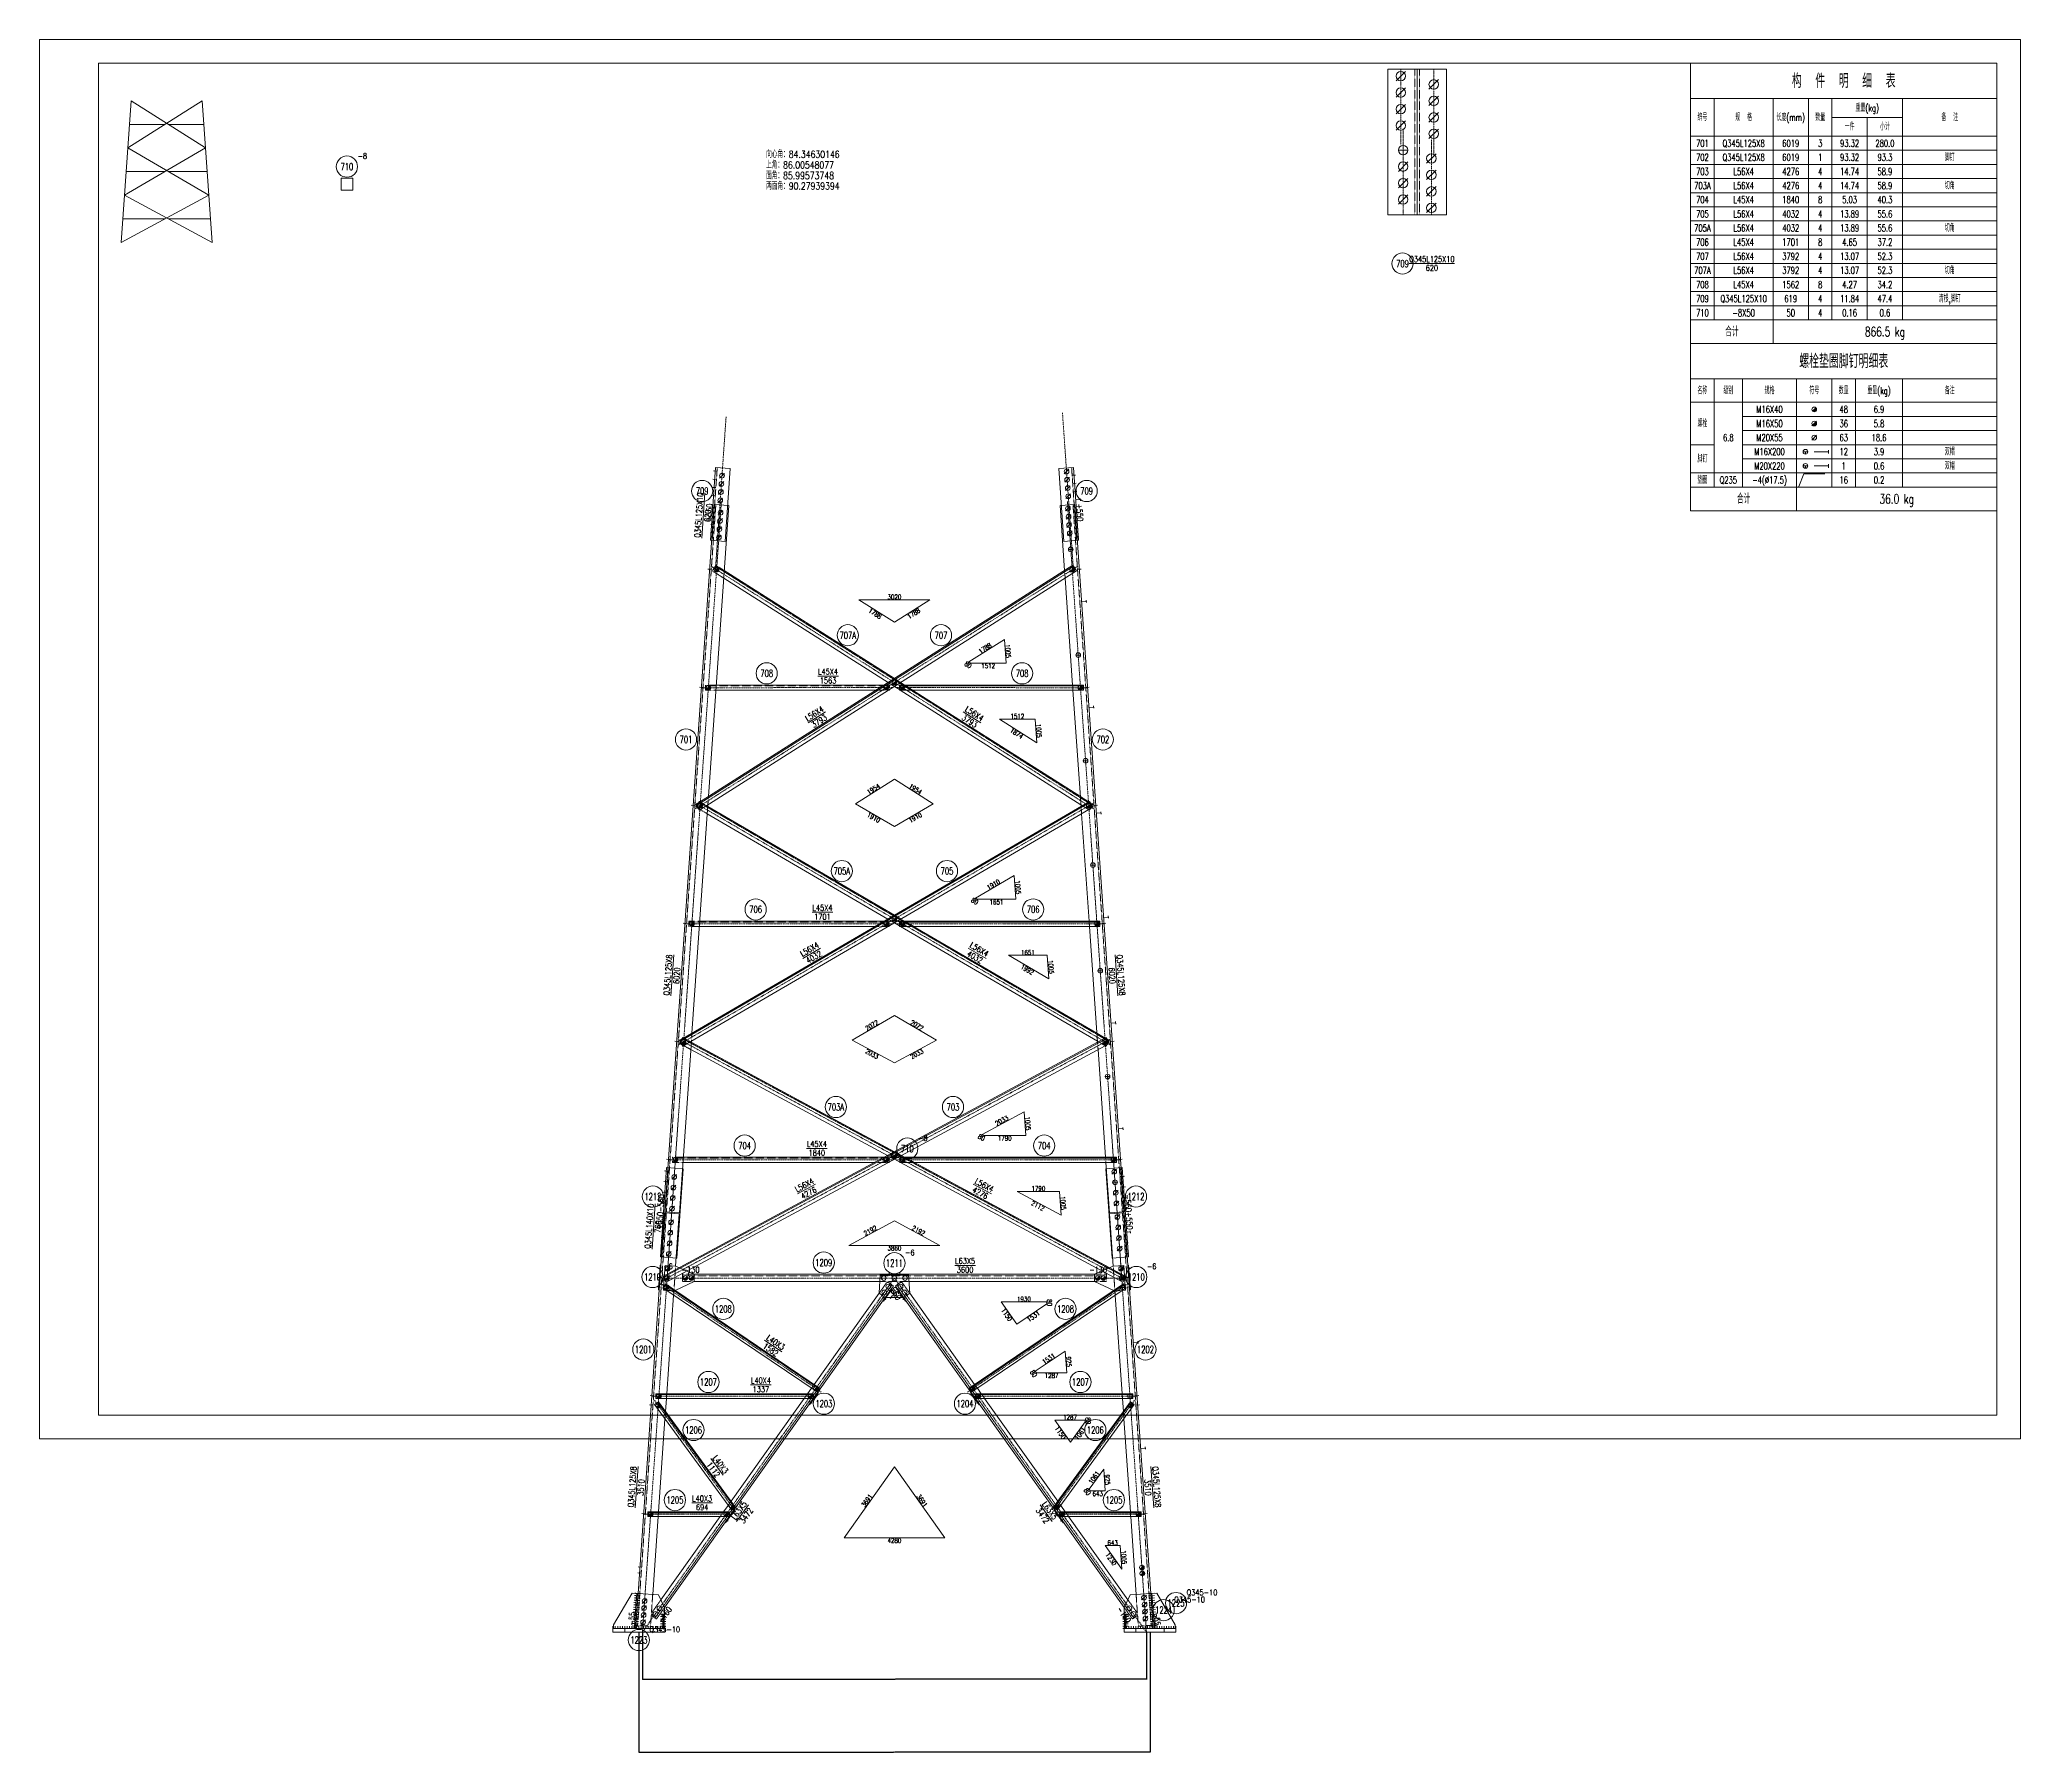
# Model space of a CAD drawing. Extents: x -62666 to 126696, y -48828 to 60042.
# Drawn here: x 51171 to 67991, y -39062 to -24518 of the extents above; entities that cross this region are included whole.
import ezdxf
from ezdxf.enums import TextEntityAlignment as Align

# ---------------------------------------------------------------- set-up
doc = ezdxf.new("R2010")
doc.units = 0
doc.header["$MEASUREMENT"] = 0
doc.linetypes.add('Dash', pattern=[2.75, 2, -0.75])
doc.linetypes.add('DashDot', pattern=[15.6, 9, -3, 0.6, -3])
doc.layers.get('0').update_dxf_attribs({"linetype": 'CONTINUOUS', "lineweight": 25})
doc.layers.get('Defpoints').update_dxf_attribs({"linetype": 'CONTINUOUS'})
doc.styles.get("Standard").update_dxf_attribs({"font": 'simplex.shx', "width": 0.7, "height": 3, "bigfont": 'gbhzfs.shx'})
doc.dimstyles.new('ISO-25', dxfattribs={"dimtxt": 2.5, "dimasz": 2.5, "dimexe": 1.25, "dimexo": 0.625, "dimtad": 2, "dimtxsty": 'Standard', "dimcen": 2.5, "dimadec": 0, "dimazin": 0, "dimtfac": 1, "dimtmove": 0, "dimatfit": 3, "dimfxl": 0, "dimarcsym": 0})

msp = doc.modelspace()

# ---------------------------------------------------------------- texts
at = {"color": 3, "linetype": 'Continuous', "lineweight": 13, "width": 0.7}
for s, height, p in [('构  件  明  细  表', 120, (66490.97555, -24868.15675)), ('重量(kg)', 60, (66690.97555, -25098.15675)), ('编号', 60, (65290.97555, -25178.15675)), ('规  格', 60, (65640.97555, -25178.15675)), ('长度(mm)', 60, (66040.97555, -25178.15675)), ('数量', 60, (66290.97555, -25178.15675)), ('一件', 60, (66540.97555, -25258.15675)), ('小计', 60, (66840.97555, -25258.15675)), ('备  注', 60, (67390.97555, -25178.15675)), ('701', 60, (65290.97555, -25398.15675)), ('Q345L125X8', 60, (65640.97555, -25398.15675)), ('6019', 60, (66040.97555, -25398.15675)), ('3', 60, (66290.97555, -25398.15675)), ('93.32', 60, (66540.97555, -25398.15675)), ('280.0', 60, (66840.97555, -25398.15675)), ('702', 60, (65290.97555, -25518.15675)), ('Q345L125X8', 60, (65640.97555, -25518.15675)), ('6019', 60, (66040.97555, -25518.15675)), ('1', 60, (66290.97555, -25518.15675)), ('93.32', 60, (66540.97555, -25518.15675)), ('93.3', 60, (66840.97555, -25518.15675)), ('脚钉', 60, (67390.97555, -25518.15675)), ('703A', 60, (65290.97555, -25758.15675)), ('703', 60, (65290.97555, -25638.15675)), ('L56X4', 60, (65640.97555, -25638.15675)), ('L56X4', 60, (65640.97555, -25758.15675)), ('4276', 60, (66040.97555, -25638.15675)), ('4276', 60, (66040.97555, -25758.15675)), ('4', 60, (66290.97555, -25638.15675)), ('4', 60, (66290.97555, -25758.15675)), ('14.74', 60, (66540.97555, -25638.15675)), ('14.74', 60, (66540.97555, -25758.15675)), ('58.9', 60, (66840.97555, -25638.15675)), ('58.9', 60, (66840.97555, -25758.15675)), ('切角', 60, (67390.97555, -25758.15675)), ('704', 60, (65290.97555, -25878.15675)), ('L45X4', 60, (65640.97555, -25878.15675)), ('1840', 60, (66040.97555, -25878.15675)), ('8', 60, (66290.97555, -25878.15675)), ('5.03', 60, (66540.97555, -25878.15675)), ('40.3', 60, (66840.97555, -25878.15675)), ('705', 60, (65290.97555, -25998.15675)), ('L56X4', 60, (65640.97555, -25998.15675)), ('4032', 60, (66040.97555, -25998.15675)), ('4', 60, (66290.97555, -25998.15675)), ('13.89', 60, (66540.97555, -25998.15675)), ('55.6', 60, (66840.97555, -25998.15675)), ('705A', 60, (65290.97555, -26118.15675)), ('706', 60, (65290.97555, -26238.15675)), ('L56X4', 60, (65640.97555, -26118.15675)), ('L45X4', 60, (65640.97555, -26238.15675)), ('4032', 60, (66040.97555, -26118.15675)), ('1701', 60, (66040.97555, -26238.15675)), ('4', 60, (66290.97555, -26118.15675)), ('8', 60, (66290.97555, -26238.15675)), ('13.89', 60, (66540.97555, -26118.15675)), ('4.65', 60, (66540.97555, -26238.15675)), ('55.6', 60, (66840.97555, -26118.15675)), ('37.2', 60, (66840.97555, -26238.15675)), ('切角', 60, (67390.97555, -26118.15675)), ('707', 60, (65290.97555, -26358.15675)), ('L56X4', 60, (65640.97555, -26358.15675)), ('3792', 60, (66040.97555, -26358.15675)), ('4', 60, (66290.97555, -26358.15675)), ('13.07', 60, (66540.97555, -26358.15675)), ('52.3', 60, (66840.97555, -26358.15675)), ('707A', 60, (65290.97555, -26478.15675)), ('708', 60, (65290.97555, -26598.15675)), ('L56X4', 60, (65640.97555, -26478.15675)), ('L45X4', 60, (65640.97555, -26598.15675)), ('3792', 60, (66040.97555, -26478.15675)), ('1562', 60, (66040.97555, -26598.15675)), ('4', 60, (66290.97555, -26478.15675)), ('8', 60, (66290.97555, -26598.15675)), ('13.07', 60, (66540.97555, -26478.15675)), ('4.27', 60, (66540.97555, -26598.15675)), ('52.3', 60, (66840.97555, -26478.15675)), ('34.2', 60, (66840.97555, -26598.15675)), ('切角', 60, (67390.97555, -26478.15675)), ('709', 60, (65290.97555, -26718.15675)), ('Q345L125X10', 60, (65640.97555, -26718.15675)), ('619', 60, (66040.97555, -26718.15675)), ('4', 60, (66290.97555, -26718.15675)), ('11.84', 60, (66540.97555, -26718.15675)), ('47.4', 60, (66840.97555, -26718.15675)), ('清根,脚钉', 60, (67390.97555, -26718.15675)), ('710', 60, (65290.97555, -26838.15675)), ('-8X50', 60, (65640.97555, -26838.15675)), ('50', 60, (66040.97555, -26838.15675)), ('4', 60, (66290.97555, -26838.15675)), ('0.16', 60, (66540.97555, -26838.15675)), ('0.6', 60, (66840.97555, -26838.15675)), ('合计', 80, (65540.97555, -26998.15675)), ('866.5 kg', 80, (66840.97555, -26998.15675)), ('螺栓垫圈脚钉明细表', 120, (66490.97555, -27248.15675)), ('名称', 60, (65290.97555, -27498.15675)), ('级别', 60, (65510.97555, -27498.15675)), ('规格', 60, (65860.97555, -27498.15675)), ('符号', 60, (66240.97555, -27498.15675)), ('数量', 60, (66490.97555, -27498.15675)), ('重量(kg)', 60, (66790.97555, -27498.15675)), ('备注', 60, (67390.97555, -27498.15675)), ('螺栓', 60, (65290.97555, -27778.15675)), ('M16X40', 60, (65860.97555, -27658.15675)), ('M16X50', 60, (65860.97555, -27778.15675)), ('48', 60, (66490.97555, -27658.15675)), ('36', 60, (66490.97555, -27778.15675)), ('5.8', 60, (66790.97555, -27778.15675)), ('6.9', 60, (66790.97555, -27658.15675)), ('6.8', 60, (65510.97555, -27898.15675)), ('M20X55', 60, (65860.97555, -27898.15675)), ('63', 60, (66490.97555, -27898.15675)), ('18.6', 60, (66790.97555, -27898.15675)), ('脚钉', 60, (65290.97555, -28078.15675)), ('M16X200', 60, (65860.97555, -28018.15675)), ('12', 60, (66490.97555, -28018.15675)), ('3.9', 60, (66790.97555, -28018.15675)), ('双帽', 60, (67390.97555, -28018.15675)), ('垫圈', 60, (65290.97555, -28258.15675)), ('Q235', 60, (65510.97555, -28258.15675)), ('-4(%%c17.5)', 60, (65860.97555, -28258.15675)), ('M20X220', 60, (65860.97555, -28138.15675)), ('16', 60, (66490.97555, -28258.15675)), ('1', 60, (66490.97555, -28138.15675)), ('0.6', 60, (66790.97555, -28138.15675)), ('0.2', 60, (66790.97555, -28258.15675)), ('双帽', 60, (67390.97555, -28138.15675)), ('合计', 80, (65640.97555, -28418.15675)), ('36.0 kg', 80, (66940.97555, -28418.15675)), ('1212', 60, (56378.65081, -34342.07758)), ('1212', 60, (60480.74257, -34342.07758)), ('-130', 50, (56699.70611, -34964.35764)), ('1209', 60, (57829.69983, -34902.85764)), ('1211', 60, (58429.69669, -34907.85764)), ('L63X5', 50, (59029.69354, -34889.35764)), ('3600', 50, (59029.69354, -34964.35764)), ('-130', 50, (60159.68726, -34964.35764)), ('1210', 60, (56376.00705, -35025.22383)), ('1210', 60, (60483.38654, -35025.22695)), ('1208', 60, (56976.7321, -35296.22083)), ('1208', 60, (59882.66127, -35296.22083)), ('1201', 60, (56297.90934, -35641.16383)), ('1202', 60, (60561.48403, -35641.16383)), ('1207', 60, (56850.25642, -35917.30487)), ('1207', 60, (60009.13695, -35917.30487)), ('1203', 60, (57830.82866, -36101.39297)), ('1204', 60, (59028.56471, -36101.39297)), ('1206', 60, (56723.79765, -36325.08205)), ('1206', 60, (60135.59572, -36325.08205)), ('1205', 60, (56565.80988, -36919.7521)), ('1205', 60, (60293.58349, -36919.7521)), ('1224', 60, (60715.96736, -37854.07016)), ('1225', 60, (60821.2107, -37794.19853)), ('1223', 60, (56259.62363, -38108.121))]:
    msp.add_text(s, height=height, dxfattribs=at).set_placement(p, align=Align.MIDDLE_CENTER)
at = {"color": 7, "linetype": 'Continuous', "lineweight": 13, "width": 0.7}
for s, height, p in [('710', 60, (53780.39462, -25596.39234)), ('709', 60, (62744.09742, -26419.62793)), ('Q345L125X10', 50, (62994.09742, -26382.12793)), ('620', 50, (62994.09742, -26457.12793))]:
    msp.add_text(s, height=height, dxfattribs=at).set_placement(p, align=Align.MIDDLE_CENTER)
msp.add_text('-8', height=48, dxfattribs=at).set_placement((53870.39462, -25506.39234), align=Align.MIDDLE_LEFT)
at = {"color": 7, "linetype": 'Continuous', "lineweight": 13, "width": 0.8}
for s, p in [('上角：86.00548077', (57340.44108, -25630.20813)), ('向心角：84.34630146', (57340.44108, -25540.20813)), ('面角：85.99573748', (57340.44108, -25720.20813)), ('两面角：90.27939394', (57340.44108, -25810.20813))]:
    msp.add_text(s, height=60, dxfattribs=at).set_placement(p, align=Align.BOTTOM_LEFT)
at = {"color": 2, "linetype": 'Continuous', "lineweight": 13, "width": 0.7}
for s, rotation, p in [('Q345L125X10', 86.005480773, (56769.15477, -28556.12795)), ('620', 86.005480773, (56843.97257, -28561.35253)), ('+550', 86.005480773, (56855.8897, -28533.54905)), ('+550', 273.994519227, (60003.50367, -28533.54905)), ('L45X4', 0.058903855, (57866.1891, -29885.07698)), ('1563', 0.058903855, (57866.26606, -29960.07695)), ('L56X4', 32.393784597, (57750.72686, -30241.59932)), ('3793', 32.393784597, (57790.907, -30304.92827)), ('3793', 327.606215403, (59068.48637, -30304.92827)), ('L56X4', 327.606215403, (59108.66651, -30241.59932)), ('L45X4', 0.017879448, (57818.57443, -31890.67026)), ('1701', 0.017879448, (57818.59772, -31965.67025)), ('L56X4', 30.234610933, (57708.41909, -32243.47362)), ('4032', 30.234610933, (57746.18474, -32308.27143)), ('4032', 329.765389067, (59113.20863, -32308.27143)), ('L56X4', 329.765389067, (59150.97428, -32243.47362)), ('Q345L125X8', 86.005480773, (56506.40629, -32461.63251)), ('6020', 86.005480773, (56581.22409, -32466.85709)), ('6020', 273.994519227, (60278.16928, -32466.85709)), ('Q345L125X8', 273.994519227, (60352.98708, -32461.63251)), ('L45X4', 359.992724122, (57771.0963, -33896.06308)), ('1840', 359.992724122, (57771.08667, -33971.06308)), ('L56X4', 28.322591769, (57665.70486, -34245.8324)), ('4276', 28.322591769, (57701.28751, -34311.85417)), ('4276', 331.677408231, (59158.10586, -34311.85417)), ('L56X4', 331.677408231, (59193.68851, -34245.8324)), ('-560', 86.005480773, (56446.32943, -34398.59613)), ('-560', 273.994519227, (60413.06394, -34398.59613))]:
    msp.add_text(s, height=50, rotation=rotation, dxfattribs=at).set_placement(p, align=Align.MIDDLE_CENTER)
for s, p in [('709', (56797.00237, -28351.13597)), ('709', (60062.391, -28351.13597)), ('707A', (58034.03917, -29575.77153)), ('707', (58825.3542, -29575.77153)), ('708', (57345.3853, -29899.11241)), ('708', (59513.98692, -29899.11239)), ('701', (56659.64443, -30461.00394)), ('702', (60199.74894, -30461.00394)), ('705A', (57983.11971, -31578.44678)), ('705', (58876.27366, -31578.44678)), ('706', (57251.6161, -31904.34718)), ('706', (59607.75789, -31904.34718)), ('703A', (57932.61946, -33581.51098)), ('703', (58926.77391, -33581.51098)), ('704', (57157.90002, -33909.48522)), ('710', (58538.85269, -33934.85297)), ('704', (59701.47547, -33909.48522))]:
    msp.add_text(s, height=60, dxfattribs=at).set_placement(p, align=Align.MIDDLE_CENTER)
at = {"color": 2, "linetype": 'Continuous', "lineweight": 20, "width": 0.7}
for s, p in [('3020', (58429.69669, -29250.65052)), ('3860', (58429.69669, -34780.47772))]:
    msp.add_text(s, height=40, dxfattribs=at).set_placement(p, align=Align.MIDDLE_CENTER)
for s, rotation, p in [('1788', 327.606215403, (58265.84093, -29390.71913)), ('1788', 32.393784597, (58593.55244, -29390.71913)), ('1788', 32.393784597, (59199.3401, -29686.98758)), ('1005', 273.994519227, (59394.13772, -29710.02234)), ('80', 327.606215403, (59055.09708, -29827.60733)), ('1512', 359.941096145, (59225.92832, -29835.78342)), ('1512', 359.941096145, (59473.81282, -30264.37118)), ('1874', 327.606215403, (59467.93066, -30408.88114)), ('1005', 273.994519227, (59655.97319, -30387.0995)), ('1954', 32.393784597, (58251.84061, -30882.07539)), ('1954', 327.606215403, (58607.55276, -30882.07539)), ('1910', 329.765389067, (58252.61325, -31123.92689)), ('1910', 30.234610933, (58606.78012, -31123.92689)), ('1910', 30.234610933, (59270.42767, -31692.70427)), ('1005', 273.994519227, (59478.45296, -31715.84756)), ('80', 329.765389067, (59112.34101, -31834.36806)), ('1651', 359.982120552, (59296.41711, -31841.71262)), ('1651', 359.982120552, (59563.03878, -32269.64663)), ('1992', 329.765389067, (59557.94644, -32414.62664)), ('1005', 273.994519227, (59759.05997, -32392.27099)), ('2072', 30.234610933, (58238.61294, -32888.19833)), ('2072', 329.765389067, (58620.78043, -32888.19833)), ('2033', 331.677408231, (58239.31149, -33130.85711)), ('2033', 28.322591769, (58620.08188, -33130.85711)), ('2033', 28.322591769, (59341.38891, -33698.2766)), ('1005', 273.994519227, (59562.71596, -33721.50446)), ('80', 331.677408231, (59169.43249, -33840.79797)), ('1790', 0.007275878, (59366.82089, -33847.44376)), ('1790', 0.007275878, (59652.17561, -34274.81308)), ('2112', 331.677408231, (59647.79236, -34420.18476)), ('1005', 273.994519227, (59862.07709, -34397.3632)), ('2192', 28.322591769, (58225.31118, -34631.33328)), ('2192', 331.677408231, (58634.08219, -34631.33328))]:
    msp.add_text(s, height=40, rotation=rotation, dxfattribs=at).set_placement(p, align=Align.MIDDLE_CENTER)
at = {"color": 2, "linetype": 'Continuous', "lineweight": 13, "width": 0.7}
msp.add_text('-8', height=48, dxfattribs=at).set_placement((58628.85269, -33844.85297), align=Align.MIDDLE_LEFT)
at = {"color": 3, "linetype": 'Continuous', "lineweight": 13, "width": 0.7}
for s, rotation, p in [('Q345L140X10', 86.005480854, (56347.53614, -34593.85503)), ('760', 86.005480854, (56422.35394, -34599.07961)), ('+550', 86.005391847, (56435.88102, -34548.23164)), ('+550', 273.994608153, (60423.51235, -34548.23164)), ('-60', 54.564653078, (58421.0975, -35165.81427)), ('-60', 305.435346922, (58438.29588, -35165.81427)), ('1582', 325.945099815, (57378.97535, -35642.32888)), ('L40X3', 325.945099815, (57420.9744, -35580.19129)), ('L40X4', 359.999999316, (57295.80986, -35903.80488)), ('1337', 359.999999316, (57295.80986, -35978.80488)), ('Q345L125X8', 86.005391847, (56202.94467, -36807.26976)), ('1112', 306.100529246, (56892.35424, -36660.60449)), ('L40X3', 306.100529246, (56952.95307, -36616.4142)), ('Q345L125X8', 273.994608153, (60656.4487, -36807.26976)), ('3510', 86.005391847, (56277.76246, -36812.49445)), ('3510', 273.994608153, (60581.63091, -36812.49445)), ('L40X3', 359.999996874, (56796.91992, -36906.25211)), ('694', 359.999996874, (56796.91992, -36981.25211)), ('L63X5', 54.564653078, (57109.90443, -37008.43369)), ('3472', 54.564653078, (57171.0122, -37051.91748)), ('3472', 305.435346922, (59688.38117, -37051.91748)), ('L63X5', 305.435346922, (59749.48894, -37008.43369)), ('-160', 54.564653078, (56479.67345, -37894.09719)), ('-55', 86.005391847, (56199.92228, -37927.16837)), ('-160', 305.435346922, (60379.71992, -37894.09719)), ('-55', 273.994608153, (60659.47109, -37927.16837))]:
    msp.add_text(s, height=50, rotation=rotation, dxfattribs=at).set_placement(p, align=Align.MIDDLE_CENTER)
for s, p in [('-6', (58519.69669, -34817.85764)), ('-6', (56466.00705, -34935.22383)), ('-6', (60573.38654, -34935.22695)), ('Q345-10', (60805.96736, -37764.07016)), ('Q345-10', (60911.2107, -37704.19853)), ('Q345-10', (56349.62363, -38018.121))]:
    msp.add_text(s, height=48, dxfattribs=at).set_placement(p, align=Align.MIDDLE_LEFT)
at = {"color": 3, "linetype": 'Continuous', "lineweight": 20, "width": 0.7}
for s, rotation, p in [('1150', 305.435348331, (59383.33823, -35344.91327)), ('1531', 34.054900185, (59609.88876, -35358.86305)), ('80', 273.994608153, (59746.69476, -35243.58056)), ('80', 305.435346922, (59611.33887, -35846.13689)), ('1531', 34.054900185, (59739.67669, -35720.07388)), ('925', 273.994608153, (59910.36238, -35744.80417)), ('1287', 0.000000684, (59764.19766, -35862.74023)), ('1150', 305.435346922, (59839.3395, -36347.36051)), ('1287', 0.000000684, (59920.86496, -36215.71913)), ('1061', 53.899470754, (60007.50895, -36355.56715)), ('80', 273.994608153, (60074.02999, -36246.02779)), ('80', 305.435346922, (60067.34014, -36848.58412)), ('1061', 53.899470754, (60125.393, -36728.26426)), ('925', 273.994608153, (60237.6976, -36747.25141)), ('3691', 54.564652639, (58196.1422, -36924.59252)), ('3691', 305.435347361, (58663.25117, -36924.59252)), ('643', 0.000003126, (60155.86591, -36865.18747)), ('643', 0.000003126, (60282.47333, -37282.07135)), ('1230', 305.435346922, (60269.91916, -37420.23088)), ('1005', 273.994608153, (60377.74835, -37404.64416))]:
    msp.add_text(s, height=40, rotation=rotation, dxfattribs=at).set_placement(p, align=Align.MIDDLE_CENTER)
for s, p in [('1930', (59529.19671, -35213.27189)), ('4280', (58429.69669, -37263.2415))]:
    msp.add_text(s, height=40, dxfattribs=at).set_placement(p, align=Align.MIDDLE_CENTER)

# ---------------------------------------------------------------- blocks, each defined once
blk = doc.blocks.new('M16X40S')
at = {"color": 3, "linetype": 'Continuous', "lineweight": 13}
blk.add_line((-0.707, -0.707), (0.707, 0.707), dxfattribs=at)
blk.add_circle((0, 0), 1, dxfattribs=at)
for radius in [0.9, 0.8, 0.7, 0.6, 0.5, 0.4, 0.3, 0.2, 0.1]:
    blk.add_arc((0, 0), radius, 225, 45, dxfattribs=at)
blk = doc.blocks.new('M16X50S')
at = {"color": 3, "linetype": 'Continuous', "lineweight": 13}
blk.add_line((-1, -1), (1, 1), dxfattribs=at)
blk.add_circle((0, 0), 1, dxfattribs=at)
for radius in [0.9, 0.8, 0.7, 0.6, 0.5, 0.4, 0.3, 0.2, 0.1]:
    blk.add_arc((0, 0), radius, 225, 45, dxfattribs=at)
blk = doc.blocks.new('M20X55S')
at = {"color": 3, "linetype": 'Continuous', "lineweight": 13}
blk.add_line((-1, -1), (1, 1), dxfattribs=at)
blk.add_circle((0, 0), 1, dxfattribs=at)
blk = doc.blocks.new('StepBoltML')
at = {"color": 3, "linetype": 'Continuous', "lineweight": 13}
for p, q in [((-4.75, 0), (-2.75, 0)), ((-3.75, 0), (-3.75, -1)), ((0, 0), (6, 0)), ((6, -0.75), (6, 0.75))]:
    blk.add_line(p, q, dxfattribs=at)
blk.add_circle((-3.75, 0), 1, dxfattribs=at)
blk = doc.blocks.new('WasherML')
at = {"color": 3, "linetype": 'Continuous', "lineweight": 13}
for p, q in [((-6.5, -2.7), (-4.5, 2.7)), ((-4.5, 2.7), (4.5, 2.7))]:
    blk.add_line(p, q, dxfattribs=at)
blk = doc.blocks.new('StepBolt')
at = {"color": 3, "linetype": 'Continuous', "lineweight": 13}
for p, q in [((-1, 0), (1, 0)), ((0, 0), (0, -1))]:
    blk.add_line(p, q, dxfattribs=at)
blk.add_circle((0, 0), 1, dxfattribs=at)
blk = doc.blocks.new('M20X45S')
at = {"color": 3, "linetype": 'Continuous', "lineweight": 13}
blk.add_circle((0, 0), 1, dxfattribs=at)
blk = doc.blocks.new('*D51')
at = {"color": 0, "linetype": 'Continuous', "lineweight": -2}
for p, q in [((56290, -38041), (56290, -38442)), ((60570, -38041), (60570, -38442)), ((56290, -38441), (58421, -38441)), ((60570, -38441), (58438, -38441))]:
    blk.add_line(p, q, dxfattribs=at)
at = {"color": 0, "linetype": 'Continuous'}
for points in [[(56290, -38441), (56290, -38441), (56290, -38441)], [(60570, -38441), (60570, -38441), (60570, -38441)]]:
    blk.add_solid(points, dxfattribs=at)
at = {"layer": 'Defpoints', "color": 0, "linetype": 'Continuous'}
for p in [(56290, -38041), (60570, -38041), (60570, -38441)]:
    blk.add_point(p, dxfattribs=at)
at = {"color": 0, "linetype": 'Continuous', "insert": (58430, -38441), "char_height": 3, "attachment_point": 5}
blk.add_mtext('\\A1;4279.9892', dxfattribs=at)
blk = doc.blocks.new('*D53')
at = {"color": 0, "linetype": 'Continuous', "lineweight": -2}
for p, q in [((56260, -38041), (56260, -39060)), ((60600, -38041), (60600, -39060)), ((56260, -39060), (58422, -39060)), ((60600, -39060), (58437, -39060))]:
    blk.add_line(p, q, dxfattribs=at)
at = {"color": 0, "linetype": 'Continuous'}
for points in [[(56260, -39060), (56260, -39060), (56260, -39060)], [(60600, -39060), (60600, -39060), (60600, -39060)]]:
    blk.add_solid(points, dxfattribs=at)
at = {"layer": 'Defpoints', "color": 0, "linetype": 'Continuous'}
for p in [(56260, -38041), (60600, -38041), (60600, -39060)]:
    blk.add_point(p, dxfattribs=at)
at = {"color": 0, "linetype": 'Continuous', "insert": (58430, -39060), "char_height": 3, "attachment_point": 5}
blk.add_mtext('\\A1;4340.1461', dxfattribs=at)

# ---------------------------------------------------------------- dimensions: what is measured, and where the dimension line sits
at = {"color": 0, "linetype": 'Continuous'}
for base, p1, p2, picture, middle in [((60599.76974, -39060.10315), (56259.62363, -38041.04288), (60599.76974, -38041.04288), '*D53', (58429.69669, -39060.10315)), ((60569.6967589719, -38441.3254870006), (56289.7076091899, -38041.0428849402), (60569.6967589719, -38041.1993710321), '*D51', (58429.7021840809, -38441.3254870006))]:
    dim = msp.add_linear_dim(base=base, p1=p1, p2=p2, dimstyle='ISO-25', override={"dimtxt": 0.18, "dimasz": 0.18, "dimexe": 0.18, "dimexo": 0.0625, "dimgap": 0.09, "dimtad": 0, "dimtih": 1, "dimtoh": 1, "dimdec": 4, "dimzin": 0, "dimdsep": 46, "dimcen": 0.09, "dimtdec": 4, "dimtofl": 0, "dimtolj": 1, "dimtzin": 0}, dxfattribs=at)
    dim.commit()
    dim.dimension.update_dxf_attribs({"geometry": picture, "text_midpoint": middle})

# ---------------------------------------------------------------- linework, layer by layer
at = {"color": 7, "linetype": 'Continuous', "lineweight": 18}
for p, q in [((51170.97555, -24518.15675), (67990.97555, -24518.15675)), ((51170.97555, -36398.15675), (51170.97555, -24518.15675)), ((67990.97555, -36398.15675), (67990.97555, -24518.15675)), ((51670.97555, -24718.15675), (67790.97555, -24718.15675)), ((51670.97555, -36198.15675), (51670.97555, -24718.15675)), ((67790.97555, -36198.15675), (67790.97555, -24718.15675)), ((51670.97555, -36198.15675), (67790.97555, -36198.15675)), ((51170.97555, -36398.15675), (67990.97555, -36398.15675))]:
    msp.add_line(p, q, dxfattribs=at)
at = {"color": 2, "linetype": 'DashDot', "lineweight": 0}
for p, q in [((62729.09742, -24768.15675), (62729.22714, -25408.15675)), ((63009.09742, -24768.15675), (63008.9677, -25501.49009)), ((62749.09742, -26006.76014), (62749.22714, -25273.42681)), ((62989.09742, -26006.76014), (62988.9677, -25366.76014)), ((57000.25055, -27722.33301), (56909.69119, -29019.17494)), ((59856.70468, -27687.41804), (59949.70218, -29019.17494)), ((56960.11895, -28440.58393), (56499.70611, -35033.85764)), ((59899.27442, -28440.58393), (60359.68726, -35033.85764)), ((59986.11906, -28989.70951), (56733.27116, -31053.53461)), ((56873.27431, -28989.70951), (60126.12221, -31053.53461)), ((56794.69284, -30021.67863), (58417.14577, -30020.01064)), ((60064.67937, -30021.6786), (58442.22644, -30020.01061)), ((60127.19937, -30996.37437), (56592.19086, -33056.65821)), ((56732.194, -30996.37437), (60267.20251, -33056.65821)), ((56654.69144, -32026.53346), (58415.57902, -32025.98397)), ((60204.68254, -32026.53345), (58443.79497, -32025.98396)), ((60268.10009, -33002.86946), (56451.29014, -35059.95158)), ((56591.29328, -33002.86946), (60408.10323, -35059.95158)), ((56514.6898, -34031.40354), (58414.27346, -34031.64476)), ((60344.68569, -34031.40354), (58445.10203, -34031.64476))]:
    msp.add_line(p, q, dxfattribs=at)
at = {"color": 1, "linetype": 'Dash', "lineweight": 0}
for p, q in [((62849.09742, -26006.76014), (62849.09742, -24768.15675)), ((62889.09742, -26006.76014), (62889.09742, -24768.15675))]:
    msp.add_line(p, q, dxfattribs=at)
at = {"color": 7, "linetype": 'Continuous', "lineweight": 0}
for p, q in [((51948.2765, -25037.42407), (51864.27461, -26240.36061)), ((52552.26896, -25037.42407), (51920.27587, -25438.40292)), ((51948.2765, -25037.42407), (52580.26958, -25438.40292)), ((52552.26896, -25037.42407), (52636.27084, -26240.36061)), ((51934.27618, -25237.9135), (52236.76255, -25237.60252)), ((52566.26927, -25237.9135), (52263.7829, -25237.60252)), ((52580.26958, -25438.40292), (51892.27524, -25839.38177)), ((51920.27587, -25438.40292), (52608.27021, -25839.38177)), ((51906.27555, -25638.89234), (52236.44919, -25638.78931)), ((52594.2699, -25638.89234), (52264.09626, -25638.78931)), ((52608.27021, -25839.38177), (51864.27461, -26240.36061)), ((51892.27524, -25839.38177), (52636.27084, -26240.36061)), ((51878.27493, -26039.87119), (52236.18808, -26039.91664)), ((52622.27053, -26039.87119), (52264.35737, -26039.91664))]:
    msp.add_line(p, q, dxfattribs=at)
at = {"color": 7, "linetype": 'Continuous', "lineweight": 13}
msp.add_line((62801.59742, -26419.62793), (63186.59742, -26419.62793), dxfattribs=at)
at = {"color": 2, "linetype": 'Dash', "lineweight": 0}
for p, q in [((56925.10584, -28153.14491), (56881.96463, -28770.94215)), ((59934.28753, -28153.14491), (59977.42874, -28770.94215)), ((56913.13843, -28467.3763), (56493.82562, -34472.08329)), ((59946.25494, -28467.3763), (60365.56775, -34472.08329)), ((56883.6053, -29029.42437), (56913.60647, -28982.13876)), ((56979.89209, -29090.51518), (56883.6053, -29029.42437)), ((56909.32059, -28988.89384), (60111.50533, -31020.57484)), ((56913.60647, -28982.13876), (56984.3268, -29027.00848)), ((59879.50128, -29090.51518), (59875.06657, -29027.00848)), ((56824.66922, -29998.6478), (56916.48316, -29998.5534)), ((56824.7154, -30043.64777), (56824.66922, -29998.6478)), ((56824.67743, -30006.64779), (58387.1304, -30005.04149)), ((56913.34055, -30043.55666), (56824.7154, -30043.64777)), ((58379.76419, -30042.04908), (58275.06529, -30042.15672)), ((58346.1061, -29997.08366), (58387.12219, -29997.04149)), ((58429.69669, -30010.36855), (58377.43206, -29977.20836)), ((58387.12219, -29997.04149), (58387.16355, -30037.35443)), ((58429.69669, -29944.04818), (58481.96131, -29977.20836)), ((58479.62918, -30042.04908), (58472.20867, -30037.34101)), ((58513.28727, -29997.08366), (58584.32808, -30042.15672)), ((59946.05282, -30043.55666), (59942.91022, -29998.5534)), ((56845.46842, -31015.50932), (56850.31432, -30946.11439)), ((60009.07905, -30946.11439), (60115.79121, -31013.81975)), ((56744.01395, -31035.67181), (56772.2123, -30987.28945)), ((56840.14792, -31091.70088), (56744.01395, -31035.67181)), ((56768.18397, -30994.20121), (60251.35422, -33024.27254)), ((56772.2123, -30987.28945), (56844.49712, -31029.41869)), ((60085.79004, -31061.10537), (60013.92495, -31015.50932)), ((60019.24546, -31091.70088), (60014.89625, -31029.41869)), ((60115.79121, -31013.81975), (60085.79004, -31061.10537)), ((58429.69669, -31953.30927), (58485.30278, -31985.71777)), ((56684.6843, -32003.5241), (56776.47667, -32003.49546)), ((56684.69827, -32048.5241), (56684.6843, -32003.5241)), ((56684.68679, -32011.5241), (58385.57437, -32010.99333)), ((56773.33422, -32048.49644), (56684.69827, -32048.5241)), ((58378.44736, -32047.99555), (58267.1756, -32048.03028)), ((58344.42739, -32003.00617), (58385.57188, -32002.99333)), ((58429.69669, -32018.12628), (58374.09059, -31985.71777)), ((58385.57188, -32002.99333), (58385.58456, -32043.83583)), ((58480.94601, -32047.99555), (58473.78943, -32043.82454)), ((58514.96598, -32003.00617), (58592.21777, -32048.03028)), ((60086.05915, -32048.49644), (60082.9167, -32003.49546)), ((56705.2728, -33023.15998), (56709.99104, -32955.59307)), ((60149.40233, -32955.59307), (60255.38256, -33017.36077)), ((56604.41781, -33041.75065), (56630.98618, -32992.45439)), ((56700.36363, -33093.46097), (56604.41781, -33041.75065)), ((56627.1907, -32999.49672), (60391.18322, -35028.11272)), ((56630.98618, -32992.45439), (56704.64481, -33032.15295)), ((60227.18421, -33065.74314), (60154.12057, -33023.15998)), ((60159.02974, -33093.46097), (60154.74856, -33032.15295)), ((60255.38256, -33017.36077), (60227.18421, -33065.74314)), ((58395.82854, -33983.53657), (58439.84306, -33959.81481)), ((58429.69669, -33961.87526), (58488.71421, -33993.68295)), ((58439.84306, -33959.81481), (58463.56483, -34003.82932)), ((56544.68698, -34053.40735), (56544.69275, -34008.40735)), ((56633.32913, -34053.4186), (56544.68698, -34053.40735)), ((56544.69173, -34016.40735), (58384.27538, -34016.64095)), ((56544.69275, -34008.40735), (56636.47148, -34008.419)), ((58377.46683, -34053.64009), (58259.45958, -34053.6251)), ((58342.9351, -34008.6357), (58384.27641, -34008.64095)), ((58429.69669, -34025.49064), (58370.67916, -33993.68295)), ((58384.27641, -34008.64095), (58384.2711, -34049.9729)), ((58419.55031, -34027.55109), (58395.82854, -33983.53657)), ((58463.56483, -34003.82932), (58419.55031, -34027.55109)), ((58481.92654, -34053.64009), (58475.10438, -34049.96326)), ((58516.45827, -34008.6357), (58599.93379, -34053.6251)), ((60226.06424, -34053.4186), (60222.92189, -34008.419))]:
    msp.add_line(p, q, dxfattribs=at)
at = {"color": 2, "linetype": 'Continuous', "lineweight": 13}
for p, q in [((56819.97342, -28366.70788), (56793.15392, -28750.77261)), ((57778.72762, -29922.66692), (57953.72753, -29922.48701)), ((57844.70071, -30226.38697), (57696.93315, -30320.14063)), ((59014.69266, -30226.38697), (59162.46022, -30320.14063)), ((57731.08608, -31928.19756), (57906.08607, -31928.14295)), ((56556.00587, -32289.66992), (56531.62451, -32638.81968)), ((57802.89936, -32231.8126), (57651.70447, -32319.93244)), ((59056.49401, -32231.8126), (59207.6889, -32319.93244)), ((60303.3875, -32289.66992), (60327.76886, -32638.81968)), ((57683.59149, -33933.55197), (57858.59149, -33933.5742)), ((57760.52159, -34237.33019), (57606.47078, -34320.35638)), ((59098.87178, -34237.33019), (59252.92259, -34320.35638))]:
    msp.add_line(p, q, dxfattribs=at)
at = {"color": 2, "linetype": 'Continuous', "lineweight": 0}
for p, q in [((59950.07278, -28988.89384), (56747.88804, -31020.57484)), ((58731.69291, -29274.65052), (58127.70046, -29274.65052)), ((58127.70046, -29274.65052), (58429.69669, -29466.25721)), ((58429.69669, -29466.25721), (58731.69291, -29274.65052)), ((59363.19586, -29611.4495), (59061.19963, -29803.05618)), ((59377.19618, -29811.93892), (59363.19586, -29611.4495)), ((59061.19963, -29803.05618), (59074.70981, -29811.62795)), ((59074.70981, -29811.62795), (59377.19618, -29811.93892)), ((60034.69478, -30006.64777), (58472.24182, -30005.04146)), ((59625.03133, -30288.52666), (59322.54497, -30288.21568)), ((59322.54497, -30288.21568), (59639.03165, -30489.01608)), ((59639.03165, -30489.01608), (59625.03133, -30288.52666)), ((58429.69669, -30797.65457), (58099.69983, -31007.02673)), ((58759.69354, -31007.02673), (58429.69669, -30797.65457)), ((60091.20941, -30994.20121), (56608.03915, -33024.27254)), ((58099.69983, -31007.02673), (58429.69669, -31199.35645)), ((58429.69669, -31199.35645), (58759.69354, -31007.02673)), ((59447.51111, -31617.27471), (59117.51425, -31809.60443)), ((59461.51142, -31817.76413), (59447.51111, -31617.27471)), ((59117.51425, -31809.60443), (59131.33778, -31817.6611)), ((59131.33778, -31817.6611), (59461.51142, -31817.76413)), ((60174.6872, -32011.52409), (58473.79962, -32010.99332)), ((59728.11811, -32293.69815), (59397.94447, -32293.59511)), ((59397.94447, -32293.59511), (59742.11843, -32494.18757)), ((59742.11843, -32494.18757), (59728.11811, -32293.69815)), ((58429.69669, -32804.60906), (58071.6992, -33013.25819)), ((58787.69417, -33013.25819), (58429.69669, -32804.60906)), ((60232.20267, -32999.49672), (56468.21015, -35028.11272)), ((58071.6992, -33013.25819), (58429.69669, -33206.2021)), ((58429.69669, -33206.2021), (58787.69417, -33013.25819)), ((59531.7741, -33622.93161), (59173.77662, -33815.87552)), ((59545.77442, -33823.42104), (59531.7741, -33622.93161)), ((59173.77662, -33815.87552), (59187.86126, -33823.46649)), ((59187.86126, -33823.46649), (59545.77442, -33823.42104)), ((60314.68376, -34016.40735), (58475.10011, -34016.64095)), ((59831.13523, -34298.79036), (59473.22208, -34298.83581)), ((59473.22208, -34298.83581), (59845.13555, -34499.27978)), ((59845.13555, -34499.27978), (59831.13523, -34298.79036)), ((58429.69669, -34548.44278), (58043.69857, -34756.47772)), ((58815.6948, -34756.47772), (58429.69669, -34548.44278)), ((58043.69857, -34756.47772), (58815.6948, -34756.47772))]:
    msp.add_line(p, q, dxfattribs=at)
at = {"color": 3, "linetype": 'DashDot', "lineweight": 0}
for p, q in [((60261.81348, -33632.27078), (60359.68726, -35033.85764)), ((56594.44514, -33677.16146), (56499.70611, -35033.85764)), ((56540.11042, -34455.26669), (56289.69669, -38041.19932)), ((60319.28295, -34455.26669), (60569.69669, -38041.19932)), ((58429.69665, -35033.85764), (56289.69661, -38041.19937)), ((56448.55609, -35082.85763), (57808.31359, -36001.92254)), ((56499.70611, -35033.85764), (60359.68726, -35033.85764)), ((58429.69672, -35033.85764), (60569.69676, -38041.19937)), ((60410.83728, -35082.85763), (59051.07978, -36001.92254)), ((56374.70297, -36036.30486), (57771.36331, -36036.30488)), ((56391.72375, -36071.67137), (57081.81888, -37018.00965)), ((60484.6904, -36036.30486), (59088.03006, -36036.30488)), ((60467.66962, -36071.67137), (59777.57449, -37018.00965)), ((56304.69983, -37038.75209), (57058.02996, -37038.75213)), ((60554.69354, -37038.75209), (59801.36341, -37038.75213))]:
    msp.add_line(p, q, dxfattribs=at)
at = {"color": 3, "linetype": 'Dash', "lineweight": 0}
for p, q in [((56510.02133, -34097.30106), (56457.07894, -34855.45471)), ((60349.37204, -34097.30106), (60402.31443, -34855.45471)), ((56493.12986, -34482.05899), (56248.63745, -37983.19812)), ((60366.26351, -34482.05899), (60610.75592, -37983.19812)), ((56554.74479, -35178.77091), (56571.86321, -34933.63455)), ((60304.64858, -35178.77091), (60287.5306, -34933.64079)), ((58408.76071, -35092.60018), (56396.31314, -37920.69245)), ((56469.66306, -35105.20252), (56468.59201, -35120.53994)), ((56495.67735, -35138.84702), (56557.23259, -35143.14556)), ((56557.23259, -35143.14556), (56566.94486, -35138.73704)), ((56629.70611, -35001.85764), (56729.70611, -35001.85764)), ((56629.70611, -35064.85764), (56629.70611, -35001.85764)), ((56629.70611, -35016.85764), (60229.68726, -35016.85764)), ((56729.70611, -35064.85764), (56629.70611, -35064.85764)), ((58300.07767, -35162.54298), (58365.01347, -35071.28871)), ((58553.28021, -35064.85764), (58306.11316, -35064.85764)), ((58406.48767, -35121.66619), (58331.11576, -35227.58633)), ((58420.98227, -35101.29694), (58351.40819, -35199.06937)), ((58358.77223, -35199.06937), (58411.37629, -35125.1449)), ((58365.01347, -35071.28871), (58378.61421, -35071.14817)), ((58378.61421, -35071.14817), (58420.98227, -35101.29694)), ((58411.37629, -35125.1449), (58406.48767, -35121.66619)), ((58480.77916, -35071.14817), (58438.4111, -35101.29694)), ((58438.4111, -35101.29694), (58507.98518, -35199.06937)), ((58448.01708, -35125.1449), (58452.9057, -35121.66619)), ((58500.62114, -35199.06937), (58448.01708, -35125.1449)), ((58450.63266, -35092.60018), (60463.08024, -37920.69245)), ((58452.9057, -35121.66619), (58528.27761, -35227.58633)), ((58494.3799, -35071.28871), (58480.77916, -35071.14817)), ((58559.3157, -35162.54298), (58494.3799, -35071.28871)), ((60129.68726, -35001.85764), (60229.68726, -35001.85764)), ((60229.68726, -35064.85764), (60129.68726, -35064.85764)), ((60229.68726, -35001.85764), (60229.68726, -35064.85764)), ((60292.44851, -35138.73704), (60302.16079, -35143.14556)), ((60302.16079, -35143.14556), (60363.71602, -35138.84702)), ((60390.80136, -35120.53994), (60389.73031, -35105.20252)), ((57725.45598, -35970.05876), (57748.65407, -35937.45849)), ((59133.93739, -35970.05876), (59110.7393, -35937.45849)), ((56493.46462, -36056.30487), (56496.25791, -36016.30487)), ((57664.08393, -36056.30488), (57692.54761, -36016.30488)), ((57780.12191, -36001.8979), (57704.75, -36107.81803)), ((59079.27146, -36001.8979), (59154.64337, -36107.81803)), ((59195.30944, -36056.30488), (59166.84576, -36016.30488)), ((60365.92875, -36056.30487), (60363.13546, -36016.30487)), ((56481.43063, -36228.63193), (56485.75711, -36166.67668)), ((60377.96274, -36228.63193), (60373.63626, -36166.67668)), ((57017.93107, -36964.3434), (57042.38106, -36929.98383)), ((59841.4623, -36964.3434), (59817.01231, -36929.98383)), ((56423.46148, -37058.75209), (56426.25477, -37018.75209)), ((56950.75059, -37058.75212), (56979.21426, -37018.75212)), ((57066.78856, -37004.34514), (56991.41665, -37110.26528)), ((59792.60481, -37004.34514), (59867.97672, -37110.26528)), ((59908.64278, -37058.75212), (59880.17911, -37018.75212)), ((60435.93189, -37058.75209), (60433.1386, -37018.75209)), ((56234.23021, -37830.63588), (56214.27904, -37829.24264)), ((56235.60967, -37810.88198), (56215.6585, -37809.48874)), ((56236.98913, -37791.12808), (56217.03796, -37789.73484)), ((56238.36859, -37771.37418), (56218.41742, -37769.98094)), ((56239.74805, -37751.62028), (56219.79687, -37750.22704)), ((56241.12751, -37731.86638), (56221.17633, -37730.47314)), ((56221.81508, -38008.42097), (56242.50697, -37712.11248)), ((56242.50697, -37712.11248), (56222.55579, -37710.71924)), ((56252.48256, -37712.8091), (56231.79067, -38009.11759)), ((56252.48279, -37712.80911), (56233.67389, -37982.15318)), ((56242.50697, -37712.11248), (56252.48256, -37712.8091)), ((56252.53144, -37712.81251), (56242.55585, -37712.11589)), ((56244.2058, -37831.33249), (56264.15698, -37832.72573)), ((56245.58526, -37811.57859), (56265.53643, -37812.97183)), ((56246.96472, -37791.82469), (56266.91589, -37793.21793)), ((56248.34418, -37772.07079), (56268.29535, -37773.46403)), ((56249.72364, -37752.31689), (56269.67481, -37753.71013)), ((56251.1031, -37732.563), (56271.05427, -37733.95623)), ((56252.48256, -37712.8091), (56272.43373, -37714.20233)), ((56358.37022, -37990.861), (56377.17912, -37721.51694)), ((56372.85833, -37870.86403), (56447.007, -37766.66291)), ((56478.10876, -37831.61678), (56408.53469, -37929.38921)), ((60381.28461, -37831.61678), (60450.85868, -37929.38921)), ((60486.53504, -37870.86403), (60412.38637, -37766.66291)), ((60501.02315, -37990.861), (60482.21425, -37721.51694)), ((60606.91058, -37712.80911), (60625.71948, -37982.15318)), ((56044.62363, -38009.121), (56474.62363, -38009.121)), ((56221.81508, -38008.42097), (56201.8639, -38007.02774)), ((56223.19454, -37988.66707), (56203.24336, -37987.27384)), ((56224.574, -37968.91317), (56204.62282, -37967.51994)), ((56225.95346, -37949.15927), (56206.00228, -37947.76604)), ((56227.33292, -37929.40537), (56207.38174, -37928.01214)), ((56228.71238, -37909.65147), (56208.7612, -37908.25824)), ((56230.09184, -37889.89758), (56210.14066, -37888.50434)), ((56231.47129, -37870.14368), (56211.52012, -37868.75044)), ((56232.85075, -37850.38978), (56212.89958, -37848.99654)), ((56231.79067, -38009.11759), (56221.81508, -38008.42097)), ((56231.79067, -38009.11759), (56251.74184, -38010.51083)), ((56233.17013, -37989.36369), (56253.1213, -37990.75693)), ((56233.67389, -37982.15318), (56358.37022, -37990.861)), ((56234.54959, -37969.60979), (56254.50076, -37971.00303)), ((56235.92905, -37949.85589), (56255.88022, -37951.24913)), ((56237.3085, -37930.10199), (56257.25968, -37931.49523)), ((56238.68796, -37910.34809), (56258.63914, -37911.74133)), ((56240.06742, -37890.59419), (56260.0186, -37891.98743)), ((56241.44688, -37870.84029), (56261.39806, -37872.23353)), ((56242.82634, -37851.08639), (56262.77752, -37852.47963)), ((56371.05526, -37902.71915), (56372.85833, -37870.86403)), ((56408.53469, -37929.38921), (56371.05526, -37902.71915)), ((60384.76974, -38009.121), (60627.55382, -38009.121)), ((60450.85868, -37929.38921), (60488.33811, -37902.71915)), ((60488.33811, -37902.71915), (60486.53504, -37870.86403)), ((60625.67083, -37982.15657), (60501.02315, -37990.861)), ((60637.62718, -38009.121), (60814.76974, -38009.121))]:
    msp.add_line(p, q, dxfattribs=at)
at = {"color": 3, "linetype": 'Continuous', "lineweight": 13}
for p, q in [((56398.35479, -34404.43495), (56371.53529, -34788.49968)), ((58942.19354, -34926.85764), (59117.19354, -34926.85764)), ((57327.481, -35562.26122), (57472.46875, -35660.25895)), ((57208.30986, -35941.30487), (57383.30986, -35941.30488)), ((56252.54452, -36635.30725), (56228.16261, -36984.45696)), ((56871.09832, -36567.81071), (56974.20899, -36709.20799)), ((60606.84885, -36635.30725), (60631.23076, -36984.45696)), ((56709.41992, -36943.75211), (56884.41992, -36943.75212)), ((57191.18941, -36958.88318), (57089.72722, -37101.46798)), ((59668.20396, -36958.88318), (59769.66615, -37101.46798))]:
    msp.add_line(p, q, dxfattribs=at)
at = {"color": 3, "linetype": 'Continuous', "lineweight": 0}
for p, q in [((56480.13098, -35089.71522), (57790.1784, -35975.18092)), ((60379.26239, -35089.71522), (59069.21497, -35975.18092)), ((59722.19576, -35237.27189), (59336.19765, -35237.27189)), ((59336.19765, -35237.27189), (59469.58778, -35424.72502)), ((59469.58778, -35424.72502), (59723.31037, -35253.23302)), ((59723.31037, -35253.23302), (59722.19576, -35237.27189)), ((59879.97767, -35654.21192), (59626.25509, -35825.70391)), ((59892.8637, -35838.74023), (59879.97767, -35654.21192)), ((59626.25509, -35825.70391), (59635.53163, -35838.74023)), ((59635.53163, -35838.74023), (59892.8637, -35838.74023)), ((56404.70297, -36024.30486), (57741.36331, -36024.30488)), ((56419.09568, -36088.84046), (57073.83858, -36986.69967)), ((60454.6904, -36024.30486), (59118.03006, -36024.30488)), ((60440.29769, -36088.84046), (59785.55479, -36986.69967)), ((60049.53099, -36239.71913), (59792.19893, -36239.71913)), ((59792.19893, -36239.71913), (59925.58905, -36427.17225)), ((59925.58905, -36427.17225), (60050.6456, -36255.68026)), ((60050.6456, -36255.68026), (60049.53099, -36239.71913)), ((58429.69669, -36637.77317), (58001.69669, -37239.2415)), ((58857.69668, -37239.2415), (58429.69669, -36637.77317)), ((60207.31289, -36656.65915), (60082.25635, -36828.15115)), ((60220.19892, -36841.18747), (60207.31289, -36656.65915)), ((60082.25635, -36828.15115), (60091.53289, -36841.18747)), ((60091.53289, -36841.18747), (60220.19892, -36841.18747)), ((56334.69983, -37026.75209), (57028.02996, -37026.75213)), ((60524.69354, -37026.75209), (59831.36341, -37026.75213)), ((58001.69669, -37239.2415), (58857.69668, -37239.2415)), ((60346.80634, -37306.07135), (60218.14032, -37306.07135)), ((60218.14032, -37306.07135), (60360.80697, -37506.56078)), ((60360.80697, -37506.56078), (60346.80634, -37306.07135)), ((56234.25954, -37830.9193), (56214.30837, -37829.52607)), ((56235.64226, -37811.11873), (56215.69109, -37809.7255)), ((56237.02498, -37791.31817), (56217.07381, -37789.92493)), ((56238.4077, -37771.5176), (56218.45652, -37770.12436)), ((56239.79042, -37751.71703), (56219.83924, -37750.32379)), ((56241.17313, -37731.91646), (56221.22196, -37730.52322)), ((56242.55585, -37712.11589), (56222.60468, -37710.72266)), ((56244.23513, -37831.61592), (56264.18631, -37833.00916)), ((56245.61785, -37811.81535), (56265.56902, -37813.20859)), ((56247.00057, -37792.01478), (56266.95174, -37793.40802)), ((56248.38329, -37772.21421), (56268.33446, -37773.60745)), ((56249.766, -37752.41365), (56269.71718, -37753.80688)), ((56251.14872, -37732.61308), (56271.0999, -37734.00631)), ((56252.53144, -37712.81251), (56272.48262, -37714.20574)), ((60606.91058, -37712.80911), (60586.9594, -37714.20235)), ((60608.29005, -37732.56324), (60588.33888, -37733.95647)), ((60609.66953, -37752.31736), (60589.71835, -37753.7106)), ((60611.049, -37772.07149), (60591.09783, -37773.46473)), ((60612.42848, -37791.82562), (60592.4773, -37793.21885)), ((60613.80795, -37811.57974), (60593.85678, -37812.97298)), ((60615.18743, -37831.33387), (60595.23625, -37832.7271)), ((60616.88617, -37712.11249), (60636.83734, -37710.71926)), ((60618.26564, -37731.86662), (60638.21682, -37730.47339)), ((60619.64512, -37751.62075), (60639.59629, -37750.22751)), ((60621.02459, -37771.37487), (60640.97577, -37769.98164)), ((60622.40407, -37791.129), (60642.35524, -37789.73576)), ((60623.78354, -37810.88313), (60643.73472, -37809.48989)), ((60625.16302, -37830.63725), (60645.11419, -37829.24402)), ((56039.62363, -38009.121), (56039.62363, -37989.16983)), ((56059.62363, -38009.121), (56059.62363, -37989.16983)), ((56079.62363, -38009.121), (56079.62363, -37989.16983)), ((56099.62363, -38009.121), (56099.62363, -37989.16983)), ((56119.62363, -38009.121), (56119.62363, -37989.16983)), ((56139.62363, -38009.121), (56139.62363, -37989.16983)), ((56159.62363, -38009.121), (56159.62363, -37989.16983)), ((56179.62363, -38009.121), (56179.62363, -37989.16983)), ((56199.62363, -38009.121), (56199.62363, -37989.16983)), ((56221.81508, -38009.12442), (56201.8639, -38007.73118)), ((56223.1978, -37989.32385), (56203.24662, -37987.93061)), ((56224.58052, -37969.52328), (56204.62934, -37968.13005)), ((56225.96323, -37949.72271), (56206.01206, -37948.32948)), ((56227.34595, -37929.92214), (56207.39478, -37928.52891)), ((56228.72867, -37910.12158), (56208.7775, -37908.72834)), ((56230.11139, -37890.32101), (56210.16021, -37888.92777)), ((56231.49411, -37870.52044), (56211.54293, -37869.1272)), ((56232.87683, -37850.71987), (56212.92565, -37849.32664)), ((56219.62363, -38009.121), (56219.62363, -37989.16983)), ((56231.79067, -38009.82104), (56251.74184, -38011.21427)), ((56233.17339, -37990.02047), (56253.12456, -37991.4137)), ((56234.5561, -37970.2199), (56254.50728, -37971.61313)), ((56235.93882, -37950.41933), (56255.89, -37951.81257)), ((56237.32154, -37930.61876), (56257.27272, -37932.012)), ((56238.70426, -37910.81819), (56258.65543, -37912.21143)), ((56239.62363, -38009.121), (56239.62363, -37989.16983)), ((56240.08698, -37891.01763), (56260.03815, -37892.41086)), ((56241.46969, -37871.21706), (56261.42087, -37872.61029)), ((56242.85241, -37851.41649), (56262.80359, -37852.80972)), ((56259.62363, -38009.121), (56259.62363, -37989.16983)), ((56279.62363, -38009.121), (56279.62363, -37989.16983)), ((56299.62363, -38009.121), (56299.62363, -37989.16983)), ((56319.62363, -38009.121), (56319.62363, -37989.16983)), ((56339.62363, -38009.121), (56339.62363, -37989.16983)), ((56359.62363, -38009.121), (56359.62363, -37989.16983)), ((56379.62363, -38009.121), (56379.62363, -37989.16983)), ((56399.62363, -38009.121), (56399.62363, -37989.16983)), ((56419.62363, -38009.121), (56419.62363, -37989.16983)), ((56439.62363, -38009.121), (56439.62363, -37989.16983)), ((56463.79067, -37889.52737), (56443.79067, -37889.52737)), ((56463.79067, -37909.57631), (56443.79067, -37909.57631)), ((56463.79067, -37929.62526), (56443.79067, -37929.62526)), ((56463.79067, -37949.6742), (56443.79067, -37949.6742)), ((56463.79067, -37969.72315), (56443.79067, -37969.72315)), ((56463.79067, -37989.77209), (56443.79067, -37989.77209)), ((56463.79067, -38009.82104), (56443.79067, -38009.82104)), ((56459.62363, -38009.121), (56459.62363, -37989.16983)), ((56469.79067, -37889.52737), (56489.79067, -37889.52737)), ((56469.79067, -37909.57631), (56489.79067, -37909.57631)), ((56469.79067, -37929.62526), (56489.79067, -37929.62526)), ((56469.79067, -37949.6742), (56489.79067, -37949.6742)), ((56469.79067, -37969.72315), (56489.79067, -37969.72315)), ((56469.79067, -37989.77209), (56489.79067, -37989.77209)), ((56469.79067, -38009.82104), (56489.79067, -38009.82104)), ((56479.62363, -38009.121), (56479.62363, -37989.16983)), ((60389.6027, -37889.52737), (60369.6027, -37889.52737)), ((60389.6027, -37909.57631), (60369.6027, -37909.57631)), ((60389.6027, -37929.62526), (60369.6027, -37929.62526)), ((60389.6027, -37949.6742), (60369.6027, -37949.6742)), ((60389.6027, -37969.72315), (60369.6027, -37969.72315)), ((60389.6027, -37989.77209), (60369.6027, -37989.77209)), ((60389.6027, -38009.82104), (60369.6027, -38009.82104)), ((60379.76974, -38009.121), (60379.76974, -37989.16983)), ((60395.6027, -37889.52737), (60415.6027, -37889.52737)), ((60395.6027, -37909.57631), (60415.6027, -37909.57631)), ((60395.6027, -37929.62526), (60415.6027, -37929.62526)), ((60395.6027, -37949.6742), (60415.6027, -37949.6742)), ((60395.6027, -37969.72315), (60415.6027, -37969.72315)), ((60395.6027, -37989.77209), (60415.6027, -37989.77209)), ((60395.6027, -38009.82104), (60415.6027, -38009.82104)), ((60399.76974, -38009.121), (60399.76974, -37989.16983)), ((60419.76974, -38009.121), (60419.76974, -37989.16983)), ((60439.76974, -38009.121), (60439.76974, -37989.16983)), ((60459.76974, -38009.121), (60459.76974, -37989.16983)), ((60479.76974, -38009.121), (60479.76974, -37989.16983)), ((60499.76974, -38009.121), (60499.76974, -37989.16983)), ((60519.76974, -38009.121), (60519.76974, -37989.16983)), ((60539.76974, -38009.121), (60539.76974, -37989.16983)), ((60559.76974, -38009.121), (60559.76974, -37989.16983)), ((60579.76974, -38009.121), (60579.76974, -37989.16983)), ((60616.5669, -37851.088), (60596.61573, -37852.48123)), ((60617.94638, -37870.84212), (60597.9952, -37872.23536)), ((60619.32585, -37890.59625), (60599.37468, -37891.98948)), ((60599.76974, -38009.121), (60599.76974, -37989.16983)), ((60620.70533, -37910.35037), (60600.75415, -37911.74361)), ((60622.0848, -37930.1045), (60602.13363, -37931.49774)), ((60623.46428, -37949.85863), (60603.5131, -37951.25186)), ((60624.84375, -37969.61275), (60604.89258, -37971.00599)), ((60626.22323, -37989.36688), (60606.27205, -37990.76011)), ((60627.6027, -38009.121), (60607.65153, -38010.51424)), ((60619.76974, -38009.121), (60619.76974, -37989.16983)), ((60626.54249, -37850.39138), (60646.49367, -37848.99814)), ((60627.92197, -37870.1455), (60647.87314, -37868.75227)), ((60629.30144, -37889.89963), (60649.25262, -37888.50639)), ((60630.68092, -37909.65376), (60650.63209, -37908.26052)), ((60632.06039, -37929.40788), (60652.01157, -37928.01465)), ((60633.43987, -37949.16201), (60653.39104, -37947.76877)), ((60634.81934, -37968.91613), (60654.77052, -37967.5229)), ((60636.19882, -37988.67026), (60656.14999, -37987.27703)), ((60637.57829, -38008.42439), (60657.52947, -38007.03115)), ((60639.76974, -38009.121), (60639.76974, -37989.16983)), ((60659.76974, -38009.121), (60659.76974, -37989.16983)), ((60679.76974, -38009.121), (60679.76974, -37989.16983)), ((60699.76974, -38009.121), (60699.76974, -37989.16983)), ((60719.76974, -38009.121), (60719.76974, -37989.16983)), ((60739.76974, -38009.121), (60739.76974, -37989.16983)), ((60759.76974, -38009.121), (60759.76974, -37989.16983)), ((60779.76974, -38009.121), (60779.76974, -37989.16983)), ((60799.76974, -38009.121), (60799.76974, -37989.16983)), ((60819.76974, -38009.121), (60819.76974, -37989.16983))]:
    msp.add_line(p, q, dxfattribs=at)
at = {"color": 3, "linetype": 'Continuous', "lineweight": 13}
for points in [[(65190.97555, -24718.15675), (65190.97555, -25018.15675), (67790.97555, -25018.15675), (67790.97555, -24718.15675)], [(65190.97555, -25018.15675), (65190.97555, -25338.15675), (65390.97555, -25338.15675), (65390.97555, -25018.15675)], [(65390.97555, -25018.15675), (65390.97555, -25338.15675), (65890.97555, -25338.15675), (65890.97555, -25018.15675)], [(65890.97555, -25018.15675), (65890.97555, -25338.15675), (66190.97555, -25338.15675), (66190.97555, -25018.15675)], [(66190.97555, -25018.15675), (66190.97555, -25338.15675), (66390.97555, -25338.15675), (66390.97555, -25018.15675)], [(66390.97555, -25018.15675), (66390.97555, -25178.15675), (66990.97555, -25178.15675), (66990.97555, -25018.15675)], [(66990.97555, -25018.15675), (66990.97555, -25338.15675), (67790.97555, -25338.15675), (67790.97555, -25018.15675)], [(66390.97555, -25178.15675), (66390.97555, -25338.15675), (66690.97555, -25338.15675), (66690.97555, -25178.15675)], [(66690.97555, -25178.15675), (66690.97555, -25338.15675), (66990.97555, -25338.15675), (66990.97555, -25178.15675)], [(65190.97555, -25338.15675), (65190.97555, -25458.15675), (65390.97555, -25458.15675), (65390.97555, -25338.15675)], [(65390.97555, -25338.15675), (65390.97555, -25458.15675), (65890.97555, -25458.15675), (65890.97555, -25338.15675)], [(65890.97555, -25338.15675), (65890.97555, -25458.15675), (66190.97555, -25458.15675), (66190.97555, -25338.15675)], [(66190.97555, -25338.15675), (66190.97555, -25458.15675), (66390.97555, -25458.15675), (66390.97555, -25338.15675)], [(66390.97555, -25338.15675), (66390.97555, -25458.15675), (66690.97555, -25458.15675), (66690.97555, -25338.15675)], [(66690.97555, -25338.15675), (66690.97555, -25458.15675), (66990.97555, -25458.15675), (66990.97555, -25338.15675)], [(66990.97555, -25338.15675), (66990.97555, -25458.15675), (67790.97555, -25458.15675), (67790.97555, -25338.15675)], [(65190.97555, -25458.15675), (65190.97555, -25578.15675), (65390.97555, -25578.15675), (65390.97555, -25458.15675)], [(65390.97555, -25458.15675), (65390.97555, -25578.15675), (65890.97555, -25578.15675), (65890.97555, -25458.15675)], [(65890.97555, -25458.15675), (65890.97555, -25578.15675), (66190.97555, -25578.15675), (66190.97555, -25458.15675)], [(66190.97555, -25458.15675), (66190.97555, -25578.15675), (66390.97555, -25578.15675), (66390.97555, -25458.15675)], [(66390.97555, -25458.15675), (66390.97555, -25578.15675), (66690.97555, -25578.15675), (66690.97555, -25458.15675)], [(66690.97555, -25458.15675), (66690.97555, -25578.15675), (66990.97555, -25578.15675), (66990.97555, -25458.15675)], [(66990.97555, -25458.15675), (66990.97555, -25578.15675), (67790.97555, -25578.15675), (67790.97555, -25458.15675)], [(65190.97555, -25578.15675), (65190.97555, -25698.15675), (65390.97555, -25698.15675), (65390.97555, -25578.15675)], [(65190.97555, -25698.15675), (65190.97555, -25818.15675), (65390.97555, -25818.15675), (65390.97555, -25698.15675)], [(65390.97555, -25578.15675), (65390.97555, -25698.15675), (65890.97555, -25698.15675), (65890.97555, -25578.15675)], [(65390.97555, -25698.15675), (65390.97555, -25818.15675), (65890.97555, -25818.15675), (65890.97555, -25698.15675)], [(65890.97555, -25578.15675), (65890.97555, -25698.15675), (66190.97555, -25698.15675), (66190.97555, -25578.15675)], [(65890.97555, -25698.15675), (65890.97555, -25818.15675), (66190.97555, -25818.15675), (66190.97555, -25698.15675)], [(66190.97555, -25578.15675), (66190.97555, -25698.15675), (66390.97555, -25698.15675), (66390.97555, -25578.15675)], [(66190.97555, -25698.15675), (66190.97555, -25818.15675), (66390.97555, -25818.15675), (66390.97555, -25698.15675)], [(66390.97555, -25578.15675), (66390.97555, -25698.15675), (66690.97555, -25698.15675), (66690.97555, -25578.15675)], [(66390.97555, -25698.15675), (66390.97555, -25818.15675), (66690.97555, -25818.15675), (66690.97555, -25698.15675)], [(66690.97555, -25578.15675), (66690.97555, -25698.15675), (66990.97555, -25698.15675), (66990.97555, -25578.15675)], [(66690.97555, -25698.15675), (66690.97555, -25818.15675), (66990.97555, -25818.15675), (66990.97555, -25698.15675)], [(66990.97555, -25578.15675), (66990.97555, -25698.15675), (67790.97555, -25698.15675), (67790.97555, -25578.15675)], [(66990.97555, -25698.15675), (66990.97555, -25818.15675), (67790.97555, -25818.15675), (67790.97555, -25698.15675)], [(65190.97555, -25818.15675), (65190.97555, -25938.15675), (65390.97555, -25938.15675), (65390.97555, -25818.15675)], [(65390.97555, -25818.15675), (65390.97555, -25938.15675), (65890.97555, -25938.15675), (65890.97555, -25818.15675)], [(65890.97555, -25818.15675), (65890.97555, -25938.15675), (66190.97555, -25938.15675), (66190.97555, -25818.15675)], [(66190.97555, -25818.15675), (66190.97555, -25938.15675), (66390.97555, -25938.15675), (66390.97555, -25818.15675)], [(66390.97555, -25818.15675), (66390.97555, -25938.15675), (66690.97555, -25938.15675), (66690.97555, -25818.15675)], [(66690.97555, -25818.15675), (66690.97555, -25938.15675), (66990.97555, -25938.15675), (66990.97555, -25818.15675)], [(66990.97555, -25818.15675), (66990.97555, -25938.15675), (67790.97555, -25938.15675), (67790.97555, -25818.15675)], [(65190.97555, -25938.15675), (65190.97555, -26058.15675), (65390.97555, -26058.15675), (65390.97555, -25938.15675)], [(65190.97555, -26058.15675), (65190.97555, -26178.15675), (65390.97555, -26178.15675), (65390.97555, -26058.15675)], [(65390.97555, -25938.15675), (65390.97555, -26058.15675), (65890.97555, -26058.15675), (65890.97555, -25938.15675)], [(65390.97555, -26058.15675), (65390.97555, -26178.15675), (65890.97555, -26178.15675), (65890.97555, -26058.15675)], [(65890.97555, -25938.15675), (65890.97555, -26058.15675), (66190.97555, -26058.15675), (66190.97555, -25938.15675)], [(65890.97555, -26058.15675), (65890.97555, -26178.15675), (66190.97555, -26178.15675), (66190.97555, -26058.15675)], [(66190.97555, -25938.15675), (66190.97555, -26058.15675), (66390.97555, -26058.15675), (66390.97555, -25938.15675)], [(66190.97555, -26058.15675), (66190.97555, -26178.15675), (66390.97555, -26178.15675), (66390.97555, -26058.15675)], [(66390.97555, -25938.15675), (66390.97555, -26058.15675), (66690.97555, -26058.15675), (66690.97555, -25938.15675)], [(66390.97555, -26058.15675), (66390.97555, -26178.15675), (66690.97555, -26178.15675), (66690.97555, -26058.15675)], [(66690.97555, -25938.15675), (66690.97555, -26058.15675), (66990.97555, -26058.15675), (66990.97555, -25938.15675)], [(66690.97555, -26058.15675), (66690.97555, -26178.15675), (66990.97555, -26178.15675), (66990.97555, -26058.15675)], [(66990.97555, -25938.15675), (66990.97555, -26058.15675), (67790.97555, -26058.15675), (67790.97555, -25938.15675)], [(66990.97555, -26058.15675), (66990.97555, -26178.15675), (67790.97555, -26178.15675), (67790.97555, -26058.15675)], [(65190.97555, -26178.15675), (65190.97555, -26298.15675), (65390.97555, -26298.15675), (65390.97555, -26178.15675)], [(65390.97555, -26178.15675), (65390.97555, -26298.15675), (65890.97555, -26298.15675), (65890.97555, -26178.15675)], [(65890.97555, -26178.15675), (65890.97555, -26298.15675), (66190.97555, -26298.15675), (66190.97555, -26178.15675)], [(66190.97555, -26178.15675), (66190.97555, -26298.15675), (66390.97555, -26298.15675), (66390.97555, -26178.15675)], [(66390.97555, -26178.15675), (66390.97555, -26298.15675), (66690.97555, -26298.15675), (66690.97555, -26178.15675)], [(66690.97555, -26178.15675), (66690.97555, -26298.15675), (66990.97555, -26298.15675), (66990.97555, -26178.15675)], [(66990.97555, -26178.15675), (66990.97555, -26298.15675), (67790.97555, -26298.15675), (67790.97555, -26178.15675)], [(65190.97555, -26298.15675), (65190.97555, -26418.15675), (65390.97555, -26418.15675), (65390.97555, -26298.15675)], [(65390.97555, -26298.15675), (65390.97555, -26418.15675), (65890.97555, -26418.15675), (65890.97555, -26298.15675)], [(65890.97555, -26298.15675), (65890.97555, -26418.15675), (66190.97555, -26418.15675), (66190.97555, -26298.15675)], [(66190.97555, -26298.15675), (66190.97555, -26418.15675), (66390.97555, -26418.15675), (66390.97555, -26298.15675)], [(66390.97555, -26298.15675), (66390.97555, -26418.15675), (66690.97555, -26418.15675), (66690.97555, -26298.15675)], [(66690.97555, -26298.15675), (66690.97555, -26418.15675), (66990.97555, -26418.15675), (66990.97555, -26298.15675)], [(66990.97555, -26298.15675), (66990.97555, -26418.15675), (67790.97555, -26418.15675), (67790.97555, -26298.15675)], [(65190.97555, -26418.15675), (65190.97555, -26538.15675), (65390.97555, -26538.15675), (65390.97555, -26418.15675)], [(65190.97555, -26538.15675), (65190.97555, -26658.15675), (65390.97555, -26658.15675), (65390.97555, -26538.15675)], [(65390.97555, -26418.15675), (65390.97555, -26538.15675), (65890.97555, -26538.15675), (65890.97555, -26418.15675)], [(65390.97555, -26538.15675), (65390.97555, -26658.15675), (65890.97555, -26658.15675), (65890.97555, -26538.15675)], [(65890.97555, -26418.15675), (65890.97555, -26538.15675), (66190.97555, -26538.15675), (66190.97555, -26418.15675)], [(65890.97555, -26538.15675), (65890.97555, -26658.15675), (66190.97555, -26658.15675), (66190.97555, -26538.15675)], [(66190.97555, -26418.15675), (66190.97555, -26538.15675), (66390.97555, -26538.15675), (66390.97555, -26418.15675)], [(66190.97555, -26538.15675), (66190.97555, -26658.15675), (66390.97555, -26658.15675), (66390.97555, -26538.15675)], [(66390.97555, -26418.15675), (66390.97555, -26538.15675), (66690.97555, -26538.15675), (66690.97555, -26418.15675)], [(66390.97555, -26538.15675), (66390.97555, -26658.15675), (66690.97555, -26658.15675), (66690.97555, -26538.15675)], [(66690.97555, -26418.15675), (66690.97555, -26538.15675), (66990.97555, -26538.15675), (66990.97555, -26418.15675)], [(66690.97555, -26538.15675), (66690.97555, -26658.15675), (66990.97555, -26658.15675), (66990.97555, -26538.15675)], [(66990.97555, -26418.15675), (66990.97555, -26538.15675), (67790.97555, -26538.15675), (67790.97555, -26418.15675)], [(66990.97555, -26538.15675), (66990.97555, -26658.15675), (67790.97555, -26658.15675), (67790.97555, -26538.15675)], [(65190.97555, -26658.15675), (65190.97555, -26778.15675), (65390.97555, -26778.15675), (65390.97555, -26658.15675)], [(65390.97555, -26658.15675), (65390.97555, -26778.15675), (65890.97555, -26778.15675), (65890.97555, -26658.15675)], [(65890.97555, -26658.15675), (65890.97555, -26778.15675), (66190.97555, -26778.15675), (66190.97555, -26658.15675)], [(66190.97555, -26658.15675), (66190.97555, -26778.15675), (66390.97555, -26778.15675), (66390.97555, -26658.15675)], [(66390.97555, -26658.15675), (66390.97555, -26778.15675), (66690.97555, -26778.15675), (66690.97555, -26658.15675)], [(66690.97555, -26658.15675), (66690.97555, -26778.15675), (66990.97555, -26778.15675), (66990.97555, -26658.15675)], [(66990.97555, -26658.15675), (66990.97555, -26778.15675), (67790.97555, -26778.15675), (67790.97555, -26658.15675)], [(65190.97555, -26778.15675), (65190.97555, -26898.15675), (65390.97555, -26898.15675), (65390.97555, -26778.15675)], [(65190.97555, -26898.15675), (65190.97555, -27098.15675), (65890.97555, -27098.15675), (65890.97555, -26898.15675)], [(65390.97555, -26778.15675), (65390.97555, -26898.15675), (65890.97555, -26898.15675), (65890.97555, -26778.15675)], [(65890.97555, -26778.15675), (65890.97555, -26898.15675), (66190.97555, -26898.15675), (66190.97555, -26778.15675)], [(65890.97555, -26898.15675), (65890.97555, -27098.15675), (67790.97555, -27098.15675), (67790.97555, -26898.15675)], [(66190.97555, -26778.15675), (66190.97555, -26898.15675), (66390.97555, -26898.15675), (66390.97555, -26778.15675)], [(66390.97555, -26778.15675), (66390.97555, -26898.15675), (66690.97555, -26898.15675), (66690.97555, -26778.15675)], [(66690.97555, -26778.15675), (66690.97555, -26898.15675), (66990.97555, -26898.15675), (66990.97555, -26778.15675)], [(66990.97555, -26778.15675), (66990.97555, -26898.15675), (67790.97555, -26898.15675), (67790.97555, -26778.15675)], [(65190.97555, -27098.15675), (65190.97555, -27398.15675), (67790.97555, -27398.15675), (67790.97555, -27098.15675)], [(65190.97555, -27398.15675), (65190.97555, -27598.15675), (65390.97555, -27598.15675), (65390.97555, -27398.15675)], [(65390.97555, -27398.15675), (65390.97555, -27598.15675), (65630.97555, -27598.15675), (65630.97555, -27398.15675)], [(65630.97555, -27398.15675), (65630.97555, -27598.15675), (66090.97555, -27598.15675), (66090.97555, -27398.15675)], [(66090.97555, -27398.15675), (66090.97555, -27598.15675), (66390.97555, -27598.15675), (66390.97555, -27398.15675)], [(66390.97555, -27398.15675), (66390.97555, -27598.15675), (66590.97555, -27598.15675), (66590.97555, -27398.15675)], [(66590.97555, -27398.15675), (66590.97555, -27598.15675), (66990.97555, -27598.15675), (66990.97555, -27398.15675)], [(66990.97555, -27398.15675), (66990.97555, -27598.15675), (67790.97555, -27598.15675), (67790.97555, -27398.15675)], [(65190.97555, -27598.15675), (65190.97555, -27958.15675), (65390.97555, -27958.15675), (65390.97555, -27598.15675)], [(65390.97555, -27598.15675), (65390.97555, -28198.15675), (65630.97555, -28198.15675), (65630.97555, -27598.15675)], [(65630.97555, -27598.15675), (65630.97555, -27718.15675), (66090.97555, -27718.15675), (66090.97555, -27598.15675)], [(65630.97555, -27718.15675), (65630.97555, -27838.15675), (66090.97555, -27838.15675), (66090.97555, -27718.15675)], [(66090.97555, -27598.15675), (66090.97555, -27718.15675), (66390.97555, -27718.15675), (66390.97555, -27598.15675)], [(66090.97555, -27718.15675), (66090.97555, -27838.15675), (66390.97555, -27838.15675), (66390.97555, -27718.15675)], [(66390.97555, -27598.15675), (66390.97555, -27718.15675), (66590.97555, -27718.15675), (66590.97555, -27598.15675)], [(66390.97555, -27718.15675), (66390.97555, -27838.15675), (66590.97555, -27838.15675), (66590.97555, -27718.15675)], [(66590.97555, -27598.15675), (66590.97555, -27718.15675), (66990.97555, -27718.15675), (66990.97555, -27598.15675)], [(66590.97555, -27718.15675), (66590.97555, -27838.15675), (66990.97555, -27838.15675), (66990.97555, -27718.15675)], [(66990.97555, -27598.15675), (66990.97555, -27718.15675), (67790.97555, -27718.15675), (67790.97555, -27598.15675)], [(66990.97555, -27718.15675), (66990.97555, -27838.15675), (67790.97555, -27838.15675), (67790.97555, -27718.15675)], [(65630.97555, -27838.15675), (65630.97555, -27958.15675), (66090.97555, -27958.15675), (66090.97555, -27838.15675)], [(66090.97555, -27838.15675), (66090.97555, -27958.15675), (66390.97555, -27958.15675), (66390.97555, -27838.15675)], [(66390.97555, -27838.15675), (66390.97555, -27958.15675), (66590.97555, -27958.15675), (66590.97555, -27838.15675)], [(66590.97555, -27838.15675), (66590.97555, -27958.15675), (66990.97555, -27958.15675), (66990.97555, -27838.15675)], [(66990.97555, -27838.15675), (66990.97555, -27958.15675), (67790.97555, -27958.15675), (67790.97555, -27838.15675)], [(65190.97555, -27958.15675), (65190.97555, -28198.15675), (65390.97555, -28198.15675), (65390.97555, -27958.15675)], [(65630.97555, -27958.15675), (65630.97555, -28078.15675), (66090.97555, -28078.15675), (66090.97555, -27958.15675)], [(65630.97555, -28078.15675), (65630.97555, -28198.15675), (66090.97555, -28198.15675), (66090.97555, -28078.15675)], [(66090.97555, -27958.15675), (66090.97555, -28078.15675), (66390.97555, -28078.15675), (66390.97555, -27958.15675)], [(66090.97555, -28078.15675), (66090.97555, -28198.15675), (66390.97555, -28198.15675), (66390.97555, -28078.15675)], [(66390.97555, -27958.15675), (66390.97555, -28078.15675), (66590.97555, -28078.15675), (66590.97555, -27958.15675)], [(66390.97555, -28078.15675), (66390.97555, -28198.15675), (66590.97555, -28198.15675), (66590.97555, -28078.15675)], [(66590.97555, -27958.15675), (66590.97555, -28078.15675), (66990.97555, -28078.15675), (66990.97555, -27958.15675)], [(66590.97555, -28078.15675), (66590.97555, -28198.15675), (66990.97555, -28198.15675), (66990.97555, -28078.15675)], [(66990.97555, -27958.15675), (66990.97555, -28078.15675), (67790.97555, -28078.15675), (67790.97555, -27958.15675)], [(66990.97555, -28078.15675), (66990.97555, -28198.15675), (67790.97555, -28198.15675), (67790.97555, -28078.15675)], [(65190.97555, -28198.15675), (65190.97555, -28318.15675), (65390.97555, -28318.15675), (65390.97555, -28198.15675)], [(65390.97555, -28198.15675), (65390.97555, -28318.15675), (65630.97555, -28318.15675), (65630.97555, -28198.15675)], [(65630.97555, -28198.15675), (65630.97555, -28318.15675), (66090.97555, -28318.15675), (66090.97555, -28198.15675)], [(66090.97555, -28198.15675), (66090.97555, -28318.15675), (66390.97555, -28318.15675), (66390.97555, -28198.15675)], [(66390.97555, -28198.15675), (66390.97555, -28318.15675), (66590.97555, -28318.15675), (66590.97555, -28198.15675)], [(66590.97555, -28198.15675), (66590.97555, -28318.15675), (66990.97555, -28318.15675), (66990.97555, -28198.15675)], [(66990.97555, -28198.15675), (66990.97555, -28318.15675), (67790.97555, -28318.15675), (67790.97555, -28198.15675)], [(65190.97555, -28318.15675), (65190.97555, -28518.15675), (66090.97555, -28518.15675), (66090.97555, -28318.15675)], [(66090.97555, -28318.15675), (66090.97555, -28518.15675), (67790.97555, -28518.15675), (67790.97555, -28318.15675)]]:
    msp.add_lwpolyline(points, close=True, dxfattribs=at)
at = {"color": 7, "linetype": 'Continuous', "lineweight": 0}
for points in [[(62869.09742, -24768.15675), (62619.09742, -24768.15675)], [(62619.09742, -24768.15675), (62619.09742, -26006.76014)], [(62869.09742, -26006.76014), (62869.09742, -24768.15675)], [(62869.09742, -24768.15675), (63119.09742, -24768.15675)], [(62869.09742, -26006.76014), (62869.09742, -24768.15675)], [(63119.09742, -24768.15675), (63119.09742, -26006.76014)], [(53830.39462, -25695.39234), (53730.39462, -25695.39234)], [(53730.39462, -25695.39234), (53730.39462, -25795.39234)], [(53830.39462, -25795.39234), (53830.39462, -25695.39234)], [(53730.39462, -25795.39234), (53830.39462, -25795.39234)], [(62619.09742, -26006.76014), (62869.09742, -26006.76014)], [(63119.09742, -26006.76014), (62869.09742, -26006.76014)]]:
    msp.add_lwpolyline(points, dxfattribs=at)
at = {"color": 2, "linetype": 'Continuous', "lineweight": 0}
for points in [[(56910.14228, -28152.1), (56867.00107, -28769.89723)], [(57034.83862, -28160.80763), (56910.14228, -28152.1)], [(56991.69741, -28778.60486), (57034.83862, -28160.80763)], [(59824.55475, -28160.80763), (59949.25109, -28152.1)], [(59867.69596, -28778.60486), (59824.55475, -28160.80763)], [(59949.25109, -28152.1), (59992.3923, -28769.89723)], [(56898.17487, -28466.33139), (56478.86206, -34471.03837)], [(56850.31432, -30946.11439), (57022.87121, -28475.03902)], [(57022.87121, -28475.03902), (56898.17487, -28466.33139)], [(59836.52216, -28475.03902), (59961.2185, -28466.33139)], [(59875.06657, -29027.00848), (59836.52216, -28475.03902)], [(59961.2185, -28466.33139), (60380.53131, -34471.03837)], [(56867.00107, -28769.89723), (56991.69741, -28778.60486)], [(59992.3923, -28769.89723), (59867.69596, -28778.60486)], [(59945.7869, -28982.13876), (56743.60216, -31013.81975)], [(56773.60333, -31061.10537), (59975.78807, -29029.42437)], [(58377.43206, -29977.20836), (56979.89209, -29090.51518)], [(56984.3268, -29027.00848), (58429.69669, -29944.04818)], [(59942.91022, -29998.5534), (59879.50128, -29090.51518)], [(59975.78807, -29029.42437), (59945.7869, -28982.13876)], [(58275.06529, -30042.15672), (56913.34055, -30043.55666)], [(56916.48316, -29998.5534), (58346.1061, -29997.08366)], [(58387.16836, -30042.04147), (58379.76419, -30042.04908)], [(58387.16355, -30037.35443), (58387.16836, -30042.04147)], [(58472.20867, -30037.34101), (58429.69669, -30010.36855)], [(58472.25002, -29997.04147), (58472.20385, -30042.04144)], [(58472.20385, -30042.04144), (60034.65682, -30043.64775)], [(60034.70299, -29998.64777), (58472.25002, -29997.04147)], [(60013.92495, -31015.50932), (58479.62918, -30042.04908)], [(58481.96131, -29977.20836), (58513.28727, -29997.08366)], [(58584.32808, -30042.15672), (60009.07905, -30946.11439)], [(60014.89625, -31029.41869), (59946.05282, -30043.55666)], [(60034.65682, -30043.64775), (60034.70299, -29998.64777)], [(60087.18107, -30987.28945), (56604.01081, -33017.36077)], [(56632.20916, -33065.74314), (60115.37942, -31035.67181)], [(56709.99104, -32955.59307), (56845.46842, -31015.50932)], [(56743.60216, -31013.81975), (56773.60333, -31061.10537)], [(58374.09059, -31985.71777), (56840.14792, -31091.70088)], [(56844.49712, -31029.41869), (58429.69669, -31953.30927)], [(60082.9167, -32003.49546), (60019.24546, -31091.70088)], [(60115.37942, -31035.67181), (60087.18107, -30987.28945)], [(58267.1756, -32048.03028), (56773.33422, -32048.49644)], [(56776.47667, -32003.49546), (58344.42739, -32003.00617)], [(58385.58585, -32047.99333), (58378.44736, -32047.99555)], [(58385.58456, -32043.83583), (58385.58585, -32047.99333)], [(58473.78943, -32043.82454), (58429.69669, -32018.12628)], [(58473.8021, -32002.99332), (58473.78814, -32047.99332)], [(58473.78814, -32047.99332), (60174.67572, -32048.52409)], [(60174.68968, -32003.52409), (58473.8021, -32002.99332)], [(60154.12057, -33023.15998), (58480.94601, -32047.99555)], [(58485.30278, -31985.71777), (58514.96598, -32003.00617)], [(58592.21777, -32048.03028), (60149.40233, -32955.59307)], [(60154.74856, -33032.15295), (60086.05915, -32048.49644)], [(60174.67572, -32048.52409), (60174.68968, -32003.52409)], [(60228.40719, -32992.45439), (56464.41466, -35021.07039)], [(56490.98304, -35070.36665), (60254.97556, -33041.75065)], [(56603.5584, -34479.74601), (56705.2728, -33023.15998)], [(56604.01081, -33017.36077), (56632.20916, -33065.74314)], [(58370.67916, -33993.68295), (56700.36363, -33093.46097)], [(56704.64481, -33032.15295), (58429.69669, -33961.87526)], [(60222.92189, -34008.419), (60159.02974, -33093.46097)], [(60254.97556, -33041.75065), (60228.40719, -32992.45439)], [(58259.45958, -34053.6251), (56633.32913, -34053.4186)], [(56636.47148, -34008.419), (58342.9351, -34008.6357)], [(58384.27063, -34053.64095), (58377.46683, -34053.64009)], [(58384.2711, -34049.9729), (58384.27063, -34053.64095)], [(58475.10438, -34049.96326), (58429.69669, -34025.49064)], [(60314.68273, -34008.40735), (58475.09908, -34008.64095)], [(58475.09908, -34008.64095), (58475.10486, -34053.64095)], [(58475.10486, -34053.64095), (60314.68851, -34053.40735)], [(60368.41033, -35070.36665), (58481.92654, -34053.64009)], [(58488.71421, -33993.68295), (58516.45827, -34008.6357)], [(58599.93379, -34053.6251), (60394.97871, -35021.07039)], [(60255.83497, -34479.74601), (60226.06424, -34053.4186)], [(60314.68851, -34053.40735), (60314.68273, -34008.40735)], [(56478.86206, -34471.03837), (56603.5584, -34479.74601)], [(60380.53131, -34471.03837), (60255.83497, -34479.74601)], [(56464.41466, -35021.07039), (56490.98304, -35070.36665)], [(60394.97871, -35021.07039), (60368.41033, -35070.36665)]]:
    msp.add_lwpolyline(points, dxfattribs=at)
at = {"color": 2, "linetype": 'Continuous', "lineweight": 20}
for points in [[(56888.21261, -28250.81215), (56918.13973, -28252.90199)], [(56893.08889, -28180.9822), (56923.01601, -28183.07204)], [(59968.74262, -28215.89718), (59938.8155, -28217.98701)], [(56878.46006, -28390.47206), (56908.38719, -28392.56189)], [(56883.33634, -28320.64211), (56913.26346, -28322.73194)], [(59973.6189, -28285.72713), (59943.69177, -28287.81696)], [(59978.49517, -28355.55708), (59948.56805, -28357.64691)], [(60008.31071, -28423.6455), (59968.40788, -28426.43195)], [(60009.00732, -28433.62121), (60007.6141, -28413.6698)], [(56876.24521, -28565.04354), (56906.17233, -28567.13337)], [(56881.12148, -28495.21359), (56911.0486, -28497.30342)], [(59980.71003, -28530.12857), (59950.78291, -28532.2184)], [(56866.49266, -28704.70344), (56896.41978, -28706.79327)], [(56871.36893, -28634.87349), (56901.29605, -28636.96332)], [(59985.5863, -28599.95852), (59955.65918, -28602.04835)], [(59990.46257, -28669.78847), (59960.53545, -28671.8783)], [(59995.33885, -28739.61842), (59965.41173, -28741.70825)], [(56844.89773, -29013.95037), (56874.82486, -29016.0402)], [(60014.49564, -29013.95037), (59984.56851, -29016.0402)], [(60058.72099, -29288.39233), (60018.81816, -29291.17877)], [(60059.4176, -29298.36803), (60058.02438, -29278.41662)], [(56774.89616, -30016.39748), (56804.82328, -30018.48731)], [(60084.497, -30016.39448), (60054.56988, -30018.48431)], [(60121.41593, -30186.20597), (60081.5131, -30188.99241)], [(60122.11254, -30196.18168), (60120.71932, -30176.23026)], [(56704.89459, -31018.8446), (56734.82171, -31020.93443)], [(60154.49878, -31018.8446), (60124.57166, -31020.93443)], [(60184.11087, -31084.01962), (60144.20805, -31086.80606)], [(60184.80749, -31093.99533), (60183.41426, -31074.04391)], [(56634.89302, -32021.29171), (56664.82014, -32023.38154)], [(60224.50016, -32021.28899), (60194.57304, -32023.37883)], [(60245.93322, -31969.33728), (60206.03039, -31972.12372)], [(60246.62983, -31979.31299), (60245.23661, -31959.36158)], [(60308.62816, -32867.15093), (60268.72533, -32869.93737)], [(60309.32477, -32877.12664), (60307.93155, -32857.17522)], [(56564.89145, -33023.73883), (56594.81857, -33025.82866)], [(60294.50192, -33023.73883), (60264.5748, -33025.82866)], [(60371.3231, -33764.96458), (60331.42027, -33767.75102)], [(60372.01971, -33774.94028), (60370.62649, -33754.98887)], [(56487.93156, -34125.83156), (56517.85868, -34127.92139)], [(56494.88988, -34026.18594), (56524.817, -34028.27578)], [(60364.50332, -34026.18345), (60334.5762, -34028.27328)], [(56475.39257, -34305.39429), (56505.31969, -34307.48412)], [(56481.66206, -34215.61293), (56511.58918, -34217.70276)], [(60374.59656, -34170.72224), (60344.66944, -34172.81207)], [(60380.86605, -34260.50361), (60350.93893, -34262.59344)], [(56469.12307, -34395.17565), (56499.0502, -34397.26549)], [(60387.13555, -34350.28497), (60357.20843, -34352.3748)], [(60393.40504, -34440.06634), (60363.47792, -34442.15617)]]:
    msp.add_lwpolyline(points, dxfattribs=at)
at = {"color": 3, "linetype": 'Continuous', "lineweight": 0}
for points in [[(56495.05777, -34096.25615), (56442.11538, -34854.40977)], [(56634.71767, -34106.0087), (56495.05777, -34096.25615)], [(56581.77527, -34864.16253), (56634.71767, -34106.0087)], [(60224.6757, -34106.0087), (60364.3356, -34096.25615)], [(60277.6181, -34864.16253), (60224.6757, -34106.0087)], [(60364.3356, -34096.25615), (60417.27799, -34854.40977)], [(56478.1663, -34481.01405), (56252.48279, -37712.80911)], [(56602.86263, -34489.72187), (56478.1663, -34481.01405)], [(56571.86321, -34933.63455), (56602.86263, -34489.72187)], [(60256.53074, -34489.72187), (60381.22707, -34481.01405)], [(60287.5306, -34933.64079), (60256.53074, -34489.72187)], [(60381.22707, -34481.01405), (60606.91058, -37712.80911)], [(56441.01083, -34924.5031), (56426.38064, -35134.00788)], [(56432.36599, -35134.42585), (56446.99618, -34924.92108)], [(56446.99618, -34924.92108), (56441.01083, -34924.5031)], [(56442.11538, -34854.40977), (56581.77527, -34864.16253)], [(56482.08186, -34927.36491), (56469.66306, -35105.20252)], [(56571.86321, -34933.63455), (56482.08186, -34927.36491)], [(56729.70611, -35001.85764), (56571.86321, -34933.63455)], [(60287.5306, -34933.64079), (60129.68726, -35001.85764)], [(60417.27799, -34854.40977), (60277.6181, -34864.16253)], [(60377.31195, -34927.37116), (60287.5306, -34933.64079)], [(60389.73031, -35105.20252), (60377.31195, -34927.37116)], [(60412.39675, -34924.91483), (60418.3821, -34924.49686)], [(60427.02738, -35134.42585), (60412.39675, -34924.91483)], [(60418.3821, -34924.49686), (60433.01273, -35134.00788)], [(56426.38064, -35134.00788), (56432.36599, -35134.42585)], [(56462.21139, -35116.22726), (56484.61088, -35083.08721)], [(57772.25881, -36001.69296), (56462.21139, -35116.22726)], [(56468.59201, -35120.53994), (56467.45123, -35136.87593)], [(56467.45123, -35136.87593), (56495.67735, -35138.84702)], [(56484.61088, -35083.08721), (57794.6583, -35968.55291)], [(56566.94486, -35138.73704), (56729.70611, -35064.85764)], [(56729.70611, -35064.85764), (56729.70611, -35001.85764)], [(56729.70611, -35001.85764), (60129.68726, -35001.85764)], [(58306.11316, -35064.85764), (56729.70611, -35064.85764)], [(58309.69669, -35006.85764), (58300.07767, -35162.54298)], [(58549.69669, -35006.85764), (58309.69669, -35006.85764)], [(58559.3157, -35162.54298), (58549.69669, -35006.85764)], [(60129.68726, -35064.85764), (58553.28021, -35064.85764)], [(60374.78249, -35083.08721), (59064.73507, -35968.55291)], [(59087.13456, -36001.69296), (60397.18198, -35116.22726)], [(60129.68726, -35001.85764), (60129.68726, -35064.85764)], [(60129.68726, -35064.85764), (60292.44851, -35138.73704)], [(60363.71602, -35138.84702), (60391.94214, -35136.87593)], [(60397.18198, -35116.22726), (60374.78249, -35083.08721)], [(60391.94214, -35136.87593), (60390.80136, -35120.53994)], [(60433.01273, -35134.00788), (60427.02738, -35134.42585)], [(58351.40819, -35199.06937), (56478.10876, -37831.61678)], [(56496.25791, -36016.30487), (56554.74479, -35178.77091)], [(57748.65407, -35937.45849), (58300.07767, -35162.54298)], [(58300.07767, -35162.54298), (58351.40819, -35199.06937)], [(58331.11576, -35227.58633), (58336.00438, -35231.06503)], [(58336.00438, -35231.06503), (58358.77223, -35199.06937)], [(58351.40819, -35199.06937), (58507.98518, -35199.06937)], [(58523.38899, -35231.06503), (58500.62114, -35199.06937)], [(58507.98518, -35199.06937), (58559.3157, -35162.54298)], [(58507.98518, -35199.06937), (60381.28461, -37831.61678)], [(58528.27761, -35227.58633), (58523.38899, -35231.06503)], [(59110.7393, -35937.45849), (58559.3157, -35162.54298)], [(60363.13546, -36016.30487), (60304.64858, -35178.77091)], [(57692.54761, -36016.30488), (57725.45598, -35970.05876)], [(57794.6583, -35968.55291), (57772.25881, -36001.69296)], [(59064.73507, -35968.55291), (59087.13456, -36001.69296)], [(59166.84576, -36016.30488), (59133.93739, -35970.05876)], [(56393.24018, -36107.69498), (56425.55956, -36084.12683)], [(57047.98308, -37005.55419), (56393.24018, -36107.69498)], [(56404.70297, -36016.30486), (57741.36331, -36016.30488)], [(56404.70297, -36056.30486), (56404.70297, -36016.30486)], [(57741.36331, -36056.30488), (56404.70297, -36056.30486)], [(56425.55956, -36084.12683), (57080.30246, -36981.98604)], [(56485.75711, -36166.67668), (56493.46462, -36056.30487)], [(57042.38106, -36929.98383), (57664.08393, -36056.30488)], [(57704.75, -36107.81803), (57709.63862, -36111.29674)], [(57709.63862, -36111.29674), (57785.01053, -36005.3766)], [(57741.36331, -36016.30488), (57741.36331, -36056.30488)], [(57785.01053, -36005.3766), (57780.12191, -36001.8979)], [(59074.38284, -36005.3766), (59079.27146, -36001.8979)], [(59149.75475, -36111.29674), (59074.38284, -36005.3766)], [(60454.6904, -36016.30486), (59118.03006, -36016.30488)], [(59118.03006, -36016.30488), (59118.03006, -36056.30488)], [(59118.03006, -36056.30488), (60454.6904, -36056.30486)], [(59154.64337, -36107.81803), (59149.75475, -36111.29674)], [(59817.01231, -36929.98383), (59195.30944, -36056.30488)], [(60433.83382, -36084.12683), (59779.09091, -36981.98604)], [(59811.41029, -37005.55419), (60466.15319, -36107.69498)], [(60373.63626, -36166.67668), (60365.92875, -36056.30487)], [(60466.15319, -36107.69498), (60433.83382, -36084.12683)], [(60454.6904, -36056.30486), (60454.6904, -36016.30486)], [(56426.25477, -37018.75209), (56481.43063, -36228.63193)], [(60433.1386, -37018.75209), (60377.96274, -36228.63193)], [(56979.21426, -37018.75212), (57017.93107, -36964.3434)], [(57080.30246, -36981.98604), (57047.98308, -37005.55419)], [(59779.09091, -36981.98604), (59811.41029, -37005.55419)], [(59880.17911, -37018.75212), (59841.4623, -36964.3434)], [(56334.69983, -37018.75209), (57028.02996, -37018.75213)], [(56334.69983, -37058.75209), (56334.69983, -37018.75209)], [(57028.02996, -37058.75213), (56334.69983, -37058.75209)], [(56377.17912, -37721.51694), (56423.46148, -37058.75209)], [(56447.007, -37766.66291), (56950.75059, -37058.75212)], [(56991.41665, -37110.26528), (56995.4905, -37113.1642)], [(56995.4905, -37113.1642), (57070.86241, -37007.24406)], [(57028.02996, -37018.75213), (57028.02996, -37058.75213)], [(57070.86241, -37007.24406), (57066.78856, -37004.34514)], [(59788.53096, -37007.24406), (59792.60481, -37004.34514)], [(59863.90287, -37113.1642), (59788.53096, -37007.24406)], [(60524.69354, -37018.75209), (59831.36341, -37018.75213)], [(59831.36341, -37018.75213), (59831.36341, -37058.75213)], [(59831.36341, -37058.75213), (60524.69354, -37058.75209)], [(59867.97672, -37110.26528), (59863.90287, -37113.1642)], [(60412.38637, -37766.66291), (59908.64278, -37058.75212)], [(60482.21425, -37721.51694), (60435.93189, -37058.75209)], [(60524.69354, -37058.75209), (60524.69354, -37018.75209)], [(56202.60426, -37709.32598), (56044.62363, -37979.121)], [(56242.55585, -37712.11589), (56202.60426, -37709.32598)], [(56242.55585, -37712.11589), (56221.81508, -38009.12442)], [(56231.79067, -38009.82104), (56252.53144, -37712.81251)], [(56252.53144, -37712.81251), (56242.55585, -37712.11589)], [(56427.05765, -37725.00007), (56252.53144, -37712.81251)], [(56478.10876, -37831.61678), (56427.05765, -37725.00007)], [(56474.62363, -38009.121), (56478.10876, -37831.61678)], [(60432.33572, -37725.00007), (60381.28461, -37831.61678)], [(60381.28461, -37831.61678), (60384.76974, -38009.121)], [(60606.86193, -37712.81251), (60432.33572, -37725.00007)], [(60627.55382, -38009.121), (60606.86193, -37712.81251)], [(60606.91058, -37712.80911), (60616.88617, -37712.11249)], [(60627.6027, -38009.121), (60606.91058, -37712.80911)], [(60616.88617, -37712.11249), (60637.57829, -38008.42439)], [(60656.78911, -37709.32598), (60616.8864, -37712.11248)], [(60616.8864, -37712.11248), (60637.62718, -38009.121)], [(60814.76974, -37979.121), (60656.78911, -37709.32598)], [(56039.62363, -38009.121), (56479.62363, -38009.121)], [(56039.62363, -38041.04288), (56039.62363, -38009.121)], [(56044.62363, -37979.121), (56044.62363, -38009.121)], [(56221.81508, -38009.12442), (56231.79067, -38009.82104)], [(56463.79067, -38009.82104), (56463.79067, -37889.52737)], [(56463.79067, -37889.52737), (56469.79067, -37889.52737)], [(56469.79067, -38009.82104), (56463.79067, -38009.82104)], [(56469.79067, -37889.52737), (56469.79067, -38009.82104)], [(56479.62363, -38009.121), (56479.62363, -38041.04288)], [(60819.76974, -38009.121), (60379.76974, -38009.121)], [(60379.76974, -38009.121), (60379.76974, -38041.04288)], [(60389.6027, -38009.82104), (60389.6027, -37889.52737)], [(60389.6027, -37889.52737), (60395.6027, -37889.52737)], [(60395.6027, -38009.82104), (60389.6027, -38009.82104)], [(60395.6027, -37889.52737), (60395.6027, -38009.82104)], [(60625.71948, -37982.15318), (60625.67083, -37982.15657)], [(60637.57829, -38008.42439), (60627.6027, -38009.121)], [(60814.76974, -38009.121), (60814.76974, -37979.121)], [(60819.76974, -38041.04288), (60819.76974, -38009.121)], [(56479.62363, -38041.04288), (56039.62363, -38041.04288)], [(60379.76974, -38041.04288), (60819.76974, -38041.04288)]]:
    msp.add_lwpolyline(points, dxfattribs=at)
at = {"color": 3, "linetype": 'Continuous', "lineweight": 20}
for points in [[(56478.00438, -34125.13835), (56507.9315, -34127.22819)], [(56465.46539, -34304.70108), (56495.39251, -34306.79092)], [(56471.73488, -34214.91972), (56501.662, -34217.00955)], [(60384.52374, -34170.02904), (60354.59662, -34172.11887)], [(60390.79324, -34259.8104), (60360.86611, -34261.90023)], [(56459.19589, -34394.48245), (56489.12302, -34396.57228)], [(60397.06273, -34349.59177), (60367.13561, -34351.6816)], [(60403.33222, -34439.37313), (60373.4051, -34441.46296)], [(56454.84323, -34599.67758), (56484.77035, -34601.76746)], [(56461.11287, -34509.89623), (56491.03998, -34511.98611)], [(60401.41532, -34554.78691), (60371.4882, -34556.87678)], [(60432.62422, -34642.8267), (60392.7214, -34645.6132)], [(60433.32085, -34652.8024), (60431.92759, -34632.85099)], [(56442.30397, -34779.24029), (56472.23108, -34781.33017)], [(56448.5736, -34689.45894), (56478.50072, -34691.54882)], [(60413.95459, -34734.34961), (60384.02747, -34736.43949)], [(56430.46132, -34948.82729), (56460.38844, -34950.91717)], [(60420.22422, -34824.13097), (60390.2971, -34826.22085)], [(60428.93161, -34948.82105), (60399.00449, -34950.91093)], [(56419.31426, -35108.45354), (56449.24138, -35110.54341)], [(56424.88832, -35028.63294), (56454.81543, -35030.72282)], [(56679.72646, -34986.85764), (56679.72646, -35016.85764)], [(58404.21462, -35150.73221), (58379.77152, -35133.33869)], [(58384.69669, -34986.85764), (58384.69669, -35016.85764)], [(58455.17875, -35150.73221), (58479.62185, -35133.33869)], [(58474.69669, -34986.85764), (58474.69669, -35016.85764)], [(60434.50462, -35028.6267), (60404.5775, -35030.71658)], [(60440.07911, -35108.45354), (60410.15199, -35110.54341)], [(58357.83191, -35215.91383), (58333.3888, -35198.52031)], [(58501.56146, -35215.91383), (58526.00457, -35198.52031)], [(60498.09929, -35580.43183), (60458.19647, -35583.21833)], [(60498.79592, -35590.40754), (60497.40267, -35570.45612)], [(56349.31217, -36110.88582), (56379.23928, -36112.9757)], [(56354.88517, -36031.08017), (56384.81229, -36033.17005)], [(57731.46615, -36096.14554), (57707.02304, -36078.75202)], [(57777.84887, -36030.96391), (57753.40576, -36013.5704)], [(59081.5445, -36030.96391), (59105.98761, -36013.5704)], [(59127.92722, -36096.14554), (59152.37033, -36078.75202)], [(60504.5082, -36031.08017), (60474.58108, -36033.17005)], [(60510.0812, -36110.88582), (60480.15409, -36112.9757)], [(60560.78009, -36478.0229), (60520.87727, -36480.80941)], [(60561.47672, -36487.99861), (60560.08347, -36468.0472)], [(56284.88203, -37033.5274), (56314.80915, -37035.61727)], [(57018.1328, -37098.59278), (56993.6897, -37081.19926)], [(57064.51552, -37033.41116), (57040.07241, -37016.01764)], [(59794.87785, -37033.41116), (59819.32096, -37016.01764)], [(59841.26057, -37098.59278), (59865.70367, -37081.19926)], [(60574.51134, -37033.5274), (60544.58422, -37035.61727)], [(56253.19332, -37487.31079), (56283.12044, -37489.40066)], [(56249.71019, -37537.18932), (56279.63731, -37539.27919)], [(56231.2496, -37801.54553), (56261.17672, -37803.63541)], [(56235.42936, -37741.69129), (56265.35647, -37743.78117)], [(60626.05389, -37771.61841), (60596.12677, -37773.70829)], [(60630.23365, -37831.47265), (60600.30653, -37833.56252)], [(56139.62363, -38010.08194), (56139.62363, -38040.08194)], [(56139.62363, -38010.08194), (56139.62363, -38040.08194)], [(56222.89009, -37921.254), (56252.81721, -37923.34388)], [(56227.06984, -37861.39976), (56256.99696, -37863.48964)], [(56379.62363, -38010.08194), (56379.62363, -38040.08194)], [(56379.62363, -38010.08194), (56379.62363, -38040.08194)], [(60479.76974, -38010.08194), (60479.76974, -38040.08194)], [(60479.76974, -38010.08194), (60479.76974, -38040.08194)], [(60634.4134, -37891.32688), (60604.48629, -37893.41676)], [(60638.59316, -37951.18112), (60608.66604, -37953.271)], [(60719.76974, -38010.08194), (60719.76974, -38040.08194)], [(60719.76974, -38010.08194), (60719.76974, -38040.08194)]]:
    msp.add_lwpolyline(points, dxfattribs=at)
at = {"color": 3, "linetype": 'Continuous', "lineweight": 13}
for centre, radius in [((51948.2765, -25037.42407), 0.2), ((51948.2765, -25037.42407), 0.2), ((52552.26896, -25037.42407), 0.2), ((52552.26896, -25037.42407), 0.2), ((51934.27618, -25237.9135), 0.2), ((52236.76255, -25237.60252), 0.2), ((52263.7829, -25237.60252), 0.2), ((52566.26927, -25237.9135), 0.2), ((51920.27587, -25438.40292), 0.2), ((51920.27587, -25438.40292), 0.2), ((52580.26958, -25438.40292), 0.2), ((52580.26958, -25438.40292), 0.2), ((51906.27555, -25638.89234), 0.2), ((52236.44919, -25638.78931), 0.2), ((52264.09626, -25638.78931), 0.2), ((52594.2699, -25638.89234), 0.2), ((51892.27524, -25839.38177), 0.2), ((51892.27524, -25839.38177), 0.2), ((52608.27021, -25839.38177), 0.2), ((52608.27021, -25839.38177), 0.2), ((51878.27493, -26039.87119), 0.2), ((52236.18808, -26039.91664), 0.2), ((52264.35737, -26039.91664), 0.2), ((52622.27053, -26039.87119), 0.2), ((51864.27461, -26240.36061), 0.2), ((51864.27461, -26240.36061), 0.2), ((52636.27084, -26240.36061), 0.2), ((52636.27084, -26240.36061), 0.2), ((56378.65081, -34342.07758), 90), ((60480.74257, -34342.07758), 90), ((57829.69983, -34902.85764), 90), ((56376.00705, -35025.22383), 90), ((58429.69669, -34907.85764), 90), ((60483.38654, -35025.22695), 90), ((56976.7321, -35296.22083), 90), ((59882.66127, -35296.22083), 90), ((56297.90934, -35641.16383), 90), ((60561.48403, -35641.16383), 90), ((56850.25642, -35917.30487), 90), ((60009.13695, -35917.30487), 90), ((57830.82866, -36101.39297), 90), ((59028.56471, -36101.39297), 90), ((56723.79765, -36325.08205), 90), ((60135.59572, -36325.08205), 90), ((56565.80988, -36919.7521), 90), ((60293.58349, -36919.7521), 90), ((60715.96736, -37854.07016), 90), ((60821.2107, -37794.19853), 90), ((56259.62363, -38108.121), 90)]:
    msp.add_circle(centre, radius, dxfattribs=at)
at = {"color": 7, "linetype": 'Continuous', "lineweight": 13}
for centre in [(53780.39462, -25596.39234), (62744.09742, -26419.62793)]:
    msp.add_circle(centre, 90, dxfattribs=at)
at = {"color": 2, "linetype": 'Continuous', "lineweight": 13}
for centre in [(56797.00237, -28351.13597), (60062.391, -28351.13597), (58034.03917, -29575.77153), (58825.3542, -29575.77153), (57345.3853, -29899.11241), (59513.98692, -29899.11239), (56659.64443, -30461.00394), (60199.74894, -30461.00394), (57983.11971, -31578.44678), (58876.27366, -31578.44678), (57251.6161, -31904.34718), (59607.75789, -31904.34718), (57932.61946, -33581.51098), (58926.77391, -33581.51098), (57157.90002, -33909.48522), (58538.85269, -33934.85297), (59701.47547, -33909.48522)]:
    msp.add_circle(centre, 90, dxfattribs=at)

# ---------------------------------------------------------------- block references
at = {"color": 3, "linetype": 'Continuous', "lineweight": 13}
for name, p, xscale, yscale, zscale in [('M20X55S', (62729.19471, -24828.15675), 40, 40.00000000000728, 40.0000000000091), ('M20X55S', (63009.00013, -24898.15675), 40, 40.00000000000728, 40.0000000000091), ('M20X55S', (62729.19471, -24968.15675), 40, 40.00000000000728, 40.0000000000091), ('M20X55S', (63009.00013, -25038.15675), 40, 40.00000000000728, 40.0000000000091), ('M20X55S', (62729.19471, -25108.15675), 40, 40.00000000000728, 40.0000000000091), ('M20X55S', (62729.19471, -25248.15675), 40, 40.00000000000728, 40.0000000000091), ('M20X55S', (63009.00013, -25178.15675), 40, 40.00000000000728, 40.0000000000091), ('M20X55S', (63009.00013, -25318.15675), 40, 40.00000000000728, 40.0000000000091), ('StepBolt', (62749.19471, -25456.76014), 40, 40.00000000000728, 40.0000000000091), ('M20X55S', (62749.19471, -25596.76014), 40, 40.00000000000728, 40.0000000000091), ('M20X55S', (62989.00013, -25526.76014), 40, 40.00000000000728, 40.0000000000091), ('M20X55S', (62749.19471, -25736.76014), 40, 40.00000000000728, 40.0000000000091), ('M20X55S', (62989.00013, -25666.76014), 40, 40.00000000000728, 40.0000000000091), ('M20X55S', (62749.19471, -25876.76014), 40, 40.00000000000728, 40.0000000000091), ('M20X55S', (62989.00013, -25806.76014), 40, 40.00000000000728, 40.0000000000091), ('M20X55S', (62989.00013, -25946.76014), 40, 40.00000000000728, 40.0000000000091), ('M16X40S', (66240.97555, -27658.15675), 20, 20, 20), ('M16X50S', (66240.97555, -27778.15675), 20, 20, 20), ('M20X55S', (66240.97555, -27898.15675), 20, 20, 20), ('StepBoltML', (66240.97555, -28018.15675), 20, 20, 20), ('WasherML', (66240.97555, -28258.15675), 20, 20, 20), ('StepBoltML', (66240.97555, -28138.15675), 20, 20, 20), ('M20X55S', (60296.64401, -34131.05614), 20, 20.00000000000728, 20.00000000000454), ('M20X55S', (56553.34512, -34265.72819), 20, 20, 19.99999999999886), ('M20X55S', (56559.61461, -34175.94682), 20, 20, 19.99999999999886), ('StepBolt', (60302.9135, -34220.8375), 20, 20.00000000000728, 20.00000000000454), ('M20X55S', (60309.183, -34310.61887), 20, 20.00000000000728, 20.00000000000454), ('M20X55S', (56540.80613, -34445.29092), 20, 20, 19.99999999999886), ('M20X55S', (56547.07563, -34355.50955), 20, 20, 19.99999999999886), ('M20X55S', (60315.45249, -34400.40023), 20, 20.00000000000728, 20.00000000000454), ('M20X55S', (56526.52621, -34649.79295), 20, 20, 19.99999999999886), ('M20X55S', (56532.79585, -34560.0116), 20, 20, 19.99999999999886), ('M20X55S', (60323.46271, -34515.12092), 20, 20.00000000000728, 20.00000000000454), ('M20X55S', (60329.73234, -34604.90228), 20, 20.00000000000728, 20.00000000000454), ('M20X55S', (56513.98694, -34829.35566), 20, 20, 19.99999999999886), ('M20X55S', (56520.25658, -34739.57431), 20, 20, 19.99999999999886), ('M20X55S', (60336.00198, -34694.68363), 20, 20.00000000000728, 20.00000000000454), ('M20X55S', (60342.27161, -34784.46499), 20, 20.00000000000728, 20.00000000000454), ('M16X50S', (56505.27956, -34954.04574), 20, 20, 19.99999999999886), ('M16X50S', (60354.11425, -34954.05199), 20, 20.00000000000728, 20.00000000000454), ('M16X50S', (56494.13206, -35113.67823), 20, 20, 19.99999999999886), ('M16X50S', (56499.70655, -35033.85139), 20, 20, 19.99999999999886), ('M16X40S', (56654.70611, -35033.85764), 20, 20, 19.99999999999886), ('M16X40S', (56704.70611, -35033.85764), 20, 20, 19.99999999999886), ('M20X45S', (58339.69669, -35033.85764), 20, 20.00000000000728, 20.00000000000454), ('M20X45S', (58342.72906, -35156.07318), 20, 20.00000000000728, 20.00000000000454), ('M20X45S', (58377.5161, -35107.18696), 20, 20.00000000000728, 20.00000000000454), ('M20X45S', (58429.69669, -35033.85764), 20, 20.00000000000728, 20.00000000000454), ('M20X45S', (58481.87727, -35107.18696), 20, 20.00000000000728, 20.00000000000454), ('M20X45S', (58516.66431, -35156.07318), 20, 20.00000000000728, 20.00000000000454), ('M20X45S', (58519.69669, -35033.85764), 20, 20.00000000000728, 20.00000000000454), ('M16X40S', (60154.68726, -35033.85764), 20, 20.00000000000728, 20.00000000000454), ('M16X40S', (60204.68726, -35033.85764), 20, 20.00000000000728, 20.00000000000454), ('M16X50S', (60359.68726, -35033.85764), 20, 20.00000000000728, 20.00000000000454), ('StepBolt', (60365.26131, -35113.67823), 20, 20.00000000000728, 20.00000000000454), ('M16X40S', (57762.74603, -35971.12325), 20, 20.00000000000728, 20.00000000000454), ('M16X40S', (59096.64734, -35971.12325), 20, 20.00000000000728, 20.00000000000454), ('M16X40S', (56424.12996, -36116.11051), 20, 20, 19.99999999999886), ('M16X40S', (56429.70297, -36036.30487), 20, 20, 19.99999999999886), ('M16X40S', (57716.36331, -36036.30488), 20, 20.00000000000728, 20.00000000000454), ('M16X40S', (59143.03006, -36036.30488), 20, 20.00000000000728, 20.00000000000454), ('StepBolt', (60429.6904, -36036.30487), 20, 20.00000000000728, 20.00000000000454), ('M16X40S', (60435.26341, -36116.11051), 20, 20.00000000000728, 20.00000000000454), ('M16X40S', (57049.41267, -36973.5705), 20, 20.00000000000728, 20.00000000000454), ('M16X40S', (59809.9807, -36973.5705), 20, 20.00000000000728, 20.00000000000454), ('M16X40S', (56359.69983, -37038.75209), 20, 20, 19.99999999999886), ('M16X40S', (57003.02996, -37038.75213), 20, 20.00000000000728, 20.00000000000454), ('M16X40S', (59856.36341, -37038.75213), 20, 20.00000000000728, 20.00000000000454), ('M16X40S', (60499.69354, -37038.75209), 20, 20.00000000000728, 20.00000000000454), ('M16X40S', (60531.38226, -37492.53548), 20, 20.00000000000728, 20.00000000000454), ('M16X40S', (60534.86539, -37542.41401), 20, 20.00000000000728, 20.00000000000454), ('M20X55S', (56303.97752, -37836.69734), 20, 20, 19.99999999999886), ('M20X55S', (56308.15727, -37776.8431), 20, 20, 19.99999999999886), ('M20X45S', (56434.64259, -37837.5068), 20, 20, 19.99999999999886), ('M20X45S', (60424.75078, -37837.5068), 20, 20.00000000000728, 20.00000000000454), ('M20X55S', (60549.14622, -37746.91599), 20, 20.00000000000728, 20.00000000000454), ('M20X55S', (60553.32597, -37806.77022), 20, 20.00000000000728, 20.00000000000454), ('M20X55S', (56295.61801, -37956.40581), 20, 20, 19.99999999999886), ('M20X55S', (56299.79776, -37896.55158), 20, 20, 19.99999999999886), ('M20X45S', (56399.85556, -37886.39302), 20, 20, 19.99999999999886), ('M20X45S', (60459.53781, -37886.39302), 20, 20.00000000000728, 20.00000000000454), ('M20X55S', (60557.50573, -37866.62446), 20, 20.00000000000728, 20.00000000000454), ('M20X55S', (60561.68549, -37926.4787), 20, 20.00000000000728, 20.00000000000454)]:
    msp.add_blockref(name, p, dxfattribs=dict(at, xscale=xscale, yscale=yscale, zscale=zscale))
at = {"color": 2, "linetype": 'Continuous', "lineweight": 13, "xscale": 20, "yscale": 20.00000000000728, "zscale": 20.00000000000454}
for name, p in [('M20X55S', (56965.42003, -28221.11837)), ('M20X55S', (59891.53521, -28186.20339)), ('M20X55S', (59896.41148, -28256.03334)), ('M20X55S', (56950.79121, -28430.60822)), ('M20X55S', (56955.66748, -28360.77827)), ('M20X55S', (56960.54375, -28290.94832)), ('M20X55S', (59901.28776, -28325.8633)), ('M20X55S', (59906.16403, -28395.69325)), ('M20X55S', (56948.62487, -28605.1831)), ('M20X55S', (56953.50115, -28535.35315)), ('M20X55S', (59903.45409, -28500.43817)), ('M20X55S', (59908.33036, -28570.26812)), ('M20X55S', (56938.87233, -28744.843)), ('M20X55S', (56943.7486, -28675.01305)), ('M20X55S', (59913.20663, -28640.09807)), ('M20X55S', (59918.08291, -28709.92802)), ('StepBolt', (59927.61644, -28846.45161)), ('M16X50S', (56919.71554, -29019.17494)), ('M16X50S', (59939.67783, -29019.17494)), ('StepBolt', (59990.31139, -29744.26525)), ('M16X40S', (56849.71418, -30021.61906)), ('M16X40S', (58362.1458, -30020.06718)), ('M16X50S', (58429.69669, -29977.20836)), ('M16X40S', (58497.24757, -30020.06718)), ('M16X40S', (60009.6794, -30021.62206)), ('StepBolt', (60053.00633, -30642.0789)), ('M16X50S', (56779.7124, -31024.06918)), ('M16X50S', (60079.68097, -31024.06918)), ('StepBolt', (60114.82867, -31527.39656)), ('M16X40S', (56709.71101, -32026.51357)), ('M16X40S', (58360.57902, -32026.00113)), ('M16X50S', (58429.69669, -31985.71777)), ('M16X40S', (58498.81435, -32026.00113)), ('M16X40S', (60149.68255, -32026.51629)), ('StepBolt', (60177.52362, -32425.21021)), ('M16X50S', (56639.70925, -33028.96341)), ('M16X50S', (60219.68412, -33028.96341)), ('StepBolt', (60240.21856, -33323.02386)), ('M16X50S', (58429.69669, -33993.68295)), ('M16X40S', (56569.70786, -34031.40803)), ('M16X40S', (58359.27346, -34031.63778)), ('M16X40S', (58500.11991, -34031.63778)), ('M16X40S', (60289.68569, -34031.41052)), ('M20X55S', (60296.64401, -34131.05614)), ('M20X55S', (56553.34512, -34265.72819)), ('M20X55S', (56559.61461, -34175.94682)), ('StepBolt', (60302.9135, -34220.8375)), ('M20X55S', (60309.183, -34310.61887)), ('M20X55S', (56540.80613, -34445.29092)), ('M20X55S', (56547.07563, -34355.50955)), ('M20X55S', (60315.45249, -34400.40023)), ('M16X50S', (56499.70611, -35033.85764)), ('M16X50S', (60359.68726, -35033.85761))]:
    msp.add_blockref(name, p, dxfattribs=at)

msp.set_redraw_order([(e.dxf.handle, doc.entitydb.next_handle()) for e in msp.query("TEXT MTEXT ATTDEF DIMENSION ARC_DIMENSION")])  # texts and dimensions are drawn at this point

doc.saveas('drawing.dxf')
